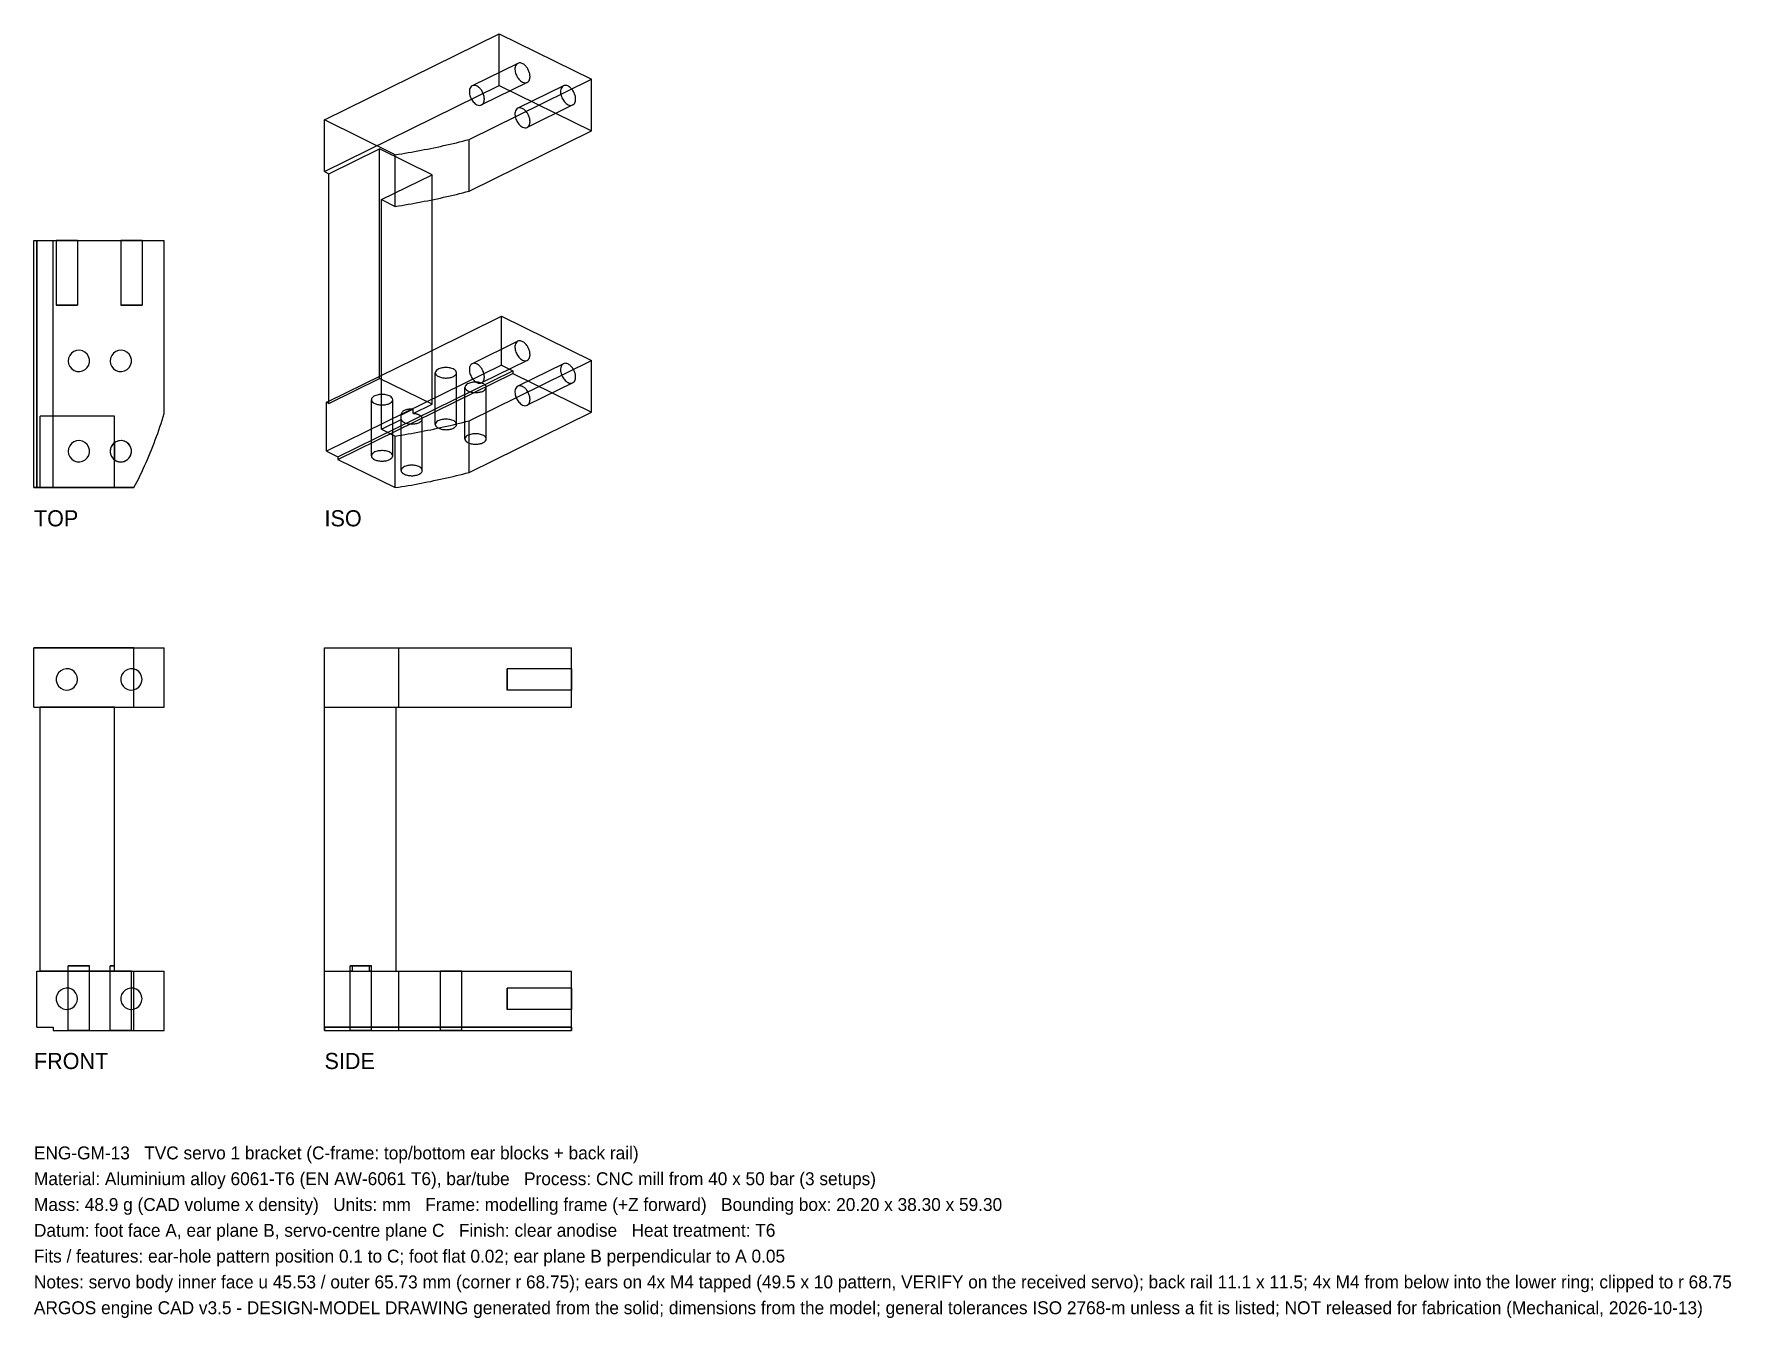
# Model space of a CAD drawing. Header units: millimetres. Extents: x 0 to 263, y -45 to 154.
import ezdxf

# ---------------------------------------------------------------- set-up
doc = ezdxf.new("R2010")
doc.units = ezdxf.units.MM
for name, color, linetype in [('FRONT_HIDDEN', 8, 'CONTINUOUS'), ('FRONT_VISIBLE', 7, 'Continuous'), ('ISO_HIDDEN', 8, 'CONTINUOUS'), ('ISO_VISIBLE', 7, 'Continuous'), ('SIDE_HIDDEN', 8, 'CONTINUOUS'), ('SIDE_VISIBLE', 7, 'Continuous'), ('TOP_HIDDEN', 8, 'CONTINUOUS'), ('TOP_VISIBLE', 7, 'Continuous')]:
    doc.layers.add(name, color=color, linetype=linetype)

msp = doc.modelspace()

# ---------------------------------------------------------------- texts
for s, p in [('ENG-GM-13   TVC servo 1 bracket (C-frame: top/bottom ear blocks + back rail)', (0, -20)), ('Material: Aluminium alloy 6061-T6 (EN AW-6061 T6), bar/tube   Process: CNC mill from 40 x 50 bar (3 setups)', (0, -24)), ('Mass: 48.9 g (CAD volume x density)   Units: mm   Frame: modelling frame (+Z forward)   Bounding box: 20.20 x 38.30 x 59.30', (0, -28)), ('Datum: foot face A, ear plane B, servo-centre plane C   Finish: clear anodise   Heat treatment: T6', (0, -32)), ('Fits / features: ear-hole pattern position 0.1 to C; foot flat 0.02; ear plane B perpendicular to A 0.05', (0, -36)), ('Notes: servo body inner face u 45.53 / outer 65.73 mm (corner r 68.75); ears on 4x M4 tapped (49.5 x 10 pattern, VERIFY on the received servo); back rail 11.1 x 11.5; 4x M4 from below into the lower ring; clipped to r 68.75', (0, -40)), ('ARGOS engine CAD v3.5 - DESIGN-MODEL DRAWING generated from the solid; dimensions from the model; general tolerances ISO 2768-m unless a fit is listed; NOT released for fabrication (Mechanical, 2026-10-13)', (0, -44))]:
    msp.add_text(s, height=2).set_placement(p)
at = {"layer": 'FRONT_VISIBLE'}
msp.add_text('FRONT', height=2.5, dxfattribs=at).set_placement((0, -6))
at = {"layer": 'ISO_VISIBLE'}
msp.add_text('ISO', height=2.5, dxfattribs=at).set_placement((45.03, 78.13))
at = {"layer": 'SIDE_VISIBLE'}
msp.add_text('SIDE', height=2.5, dxfattribs=at).set_placement((45.03, -6))
at = {"layer": 'TOP_VISIBLE'}
msp.add_text('TOP', height=2.5, dxfattribs=at).set_placement((0, 78.13))

# ---------------------------------------------------------------- linework, layer by layer
at = {"layer": 'FRONT_HIDDEN'}
for points in [[(0, 50.1), (0, 59.3)], [(0, 59.3), (20.2, 59.3)], [(20.2, 50.1), (20.2, 59.3)], [(6.75, 54.4), (6.69, 54.85), (6.51, 55.26), (6.23, 55.61), (5.86, 55.87), (5.44, 56.02), (4.99, 56.05), (4.55, 55.95), (4.15, 55.75), (3.82, 55.44), (3.59, 55.06), (3.47, 54.62), (3.47, 54.18), (3.59, 53.74), (3.82, 53.36), (4.15, 53.05), (4.55, 52.85), (4.99, 52.75), (5.44, 52.78), (5.86, 52.93), (6.23, 53.19), (6.51, 53.54), (6.69, 53.95), (6.75, 54.4)], [(6.75, 54.4), (6.69, 54.85), (6.51, 55.26), (6.23, 55.61), (5.86, 55.87), (5.44, 56.02), (4.99, 56.05), (4.55, 55.95), (4.15, 55.75), (3.82, 55.44), (3.59, 55.06), (3.47, 54.62), (3.47, 54.18), (3.59, 53.74), (3.82, 53.36), (4.15, 53.05), (4.55, 52.85), (4.99, 52.75), (5.44, 52.78), (5.86, 52.93), (6.23, 53.19), (6.51, 53.54), (6.69, 53.95), (6.75, 54.4)], [(16.75, 54.4), (16.69, 54.85), (16.51, 55.26), (16.23, 55.61), (15.86, 55.87), (15.44, 56.02), (14.99, 56.05), (14.55, 55.95), (14.15, 55.75), (13.82, 55.44), (13.59, 55.06), (13.47, 54.62), (13.47, 54.18), (13.59, 53.74), (13.82, 53.36), (14.15, 53.05), (14.55, 52.85), (14.99, 52.75), (15.44, 52.78), (15.86, 52.93), (16.23, 53.19), (16.51, 53.54), (16.69, 53.95), (16.75, 54.4)], [(16.75, 54.4), (16.69, 54.85), (16.51, 55.26), (16.23, 55.61), (15.86, 55.87), (15.44, 56.02), (14.99, 56.05), (14.55, 55.95), (14.15, 55.75), (13.82, 55.44), (13.59, 55.06), (13.47, 54.62), (13.47, 54.18), (13.59, 53.74), (13.82, 53.36), (14.15, 53.05), (14.55, 52.85), (14.99, 52.75), (15.44, 52.78), (15.86, 52.93), (16.23, 53.19), (16.51, 53.54), (16.69, 53.95), (16.75, 54.4)], [(0, 50.1), (20.2, 50.1)], [(12.47, 50.1), (0.97, 50.1)], [(0.97, 9.2), (0.97, 50.1)], [(12.47, 9.2), (12.47, 50.1)], [(0.47, 9.2), (20.2, 9.2)], [(0.47, 0.5), (0.47, 9.2)], [(12.47, 9.2), (0.97, 9.2)], [(8.62, 10), (8.48, 10), (8.33, 10), (8.19, 10), (8.05, 10), (7.9, 10), (7.76, 10), (7.61, 10), (7.47, 10), (7.33, 10), (7.18, 10), (7.04, 10), (6.9, 10), (6.75, 10), (6.61, 10), (6.47, 10), (6.32, 10), (6.18, 10), (6.04, 10), (5.89, 10), (5.75, 10), (5.61, 10), (5.46, 10), (5.32, 10)], [(5.32, 10), (5.38, 10), (5.43, 10), (5.49, 10), (5.55, 10), (5.61, 10), (5.67, 10), (5.72, 10), (5.78, 10), (5.84, 10), (5.9, 10), (5.95, 10), (6.01, 10), (6.07, 10), (6.13, 10), (6.18, 10), (6.24, 10), (6.3, 10), (6.36, 10), (6.41, 10), (6.47, 10), (6.53, 10), (6.59, 10), (6.65, 10)], [(5.32, 0), (5.32, 10)], [(8.62, 9.2), (8.48, 9.2), (8.33, 9.2), (8.19, 9.2), (8.05, 9.2), (7.9, 9.2), (7.76, 9.2), (7.61, 9.2), (7.47, 9.2), (7.33, 9.2), (7.18, 9.2), (7.04, 9.2), (6.9, 9.2), (6.75, 9.2), (6.61, 9.2), (6.47, 9.2), (6.32, 9.2), (6.18, 9.2), (6.04, 9.2), (5.89, 9.2), (5.75, 9.2), (5.61, 9.2), (5.46, 9.2), (5.32, 9.2)], [(5.32, 9.2), (5.38, 9.2), (5.43, 9.2), (5.49, 9.2), (5.55, 9.2), (5.61, 9.2), (5.67, 9.2), (5.72, 9.2), (5.78, 9.2), (5.84, 9.2), (5.9, 9.2), (5.95, 9.2), (6.01, 9.2), (6.07, 9.2), (6.13, 9.2), (6.18, 9.2), (6.24, 9.2), (6.3, 9.2), (6.36, 9.2), (6.41, 9.2), (6.47, 9.2), (6.53, 9.2), (6.59, 9.2), (6.65, 9.2)], [(5.32, 0), (5.32, 9.2)], [(6.65, 10), (6.73, 10), (6.82, 10), (6.9, 10), (6.99, 10), (7.07, 10), (7.16, 10), (7.25, 10), (7.33, 10), (7.42, 10), (7.5, 10), (7.59, 10), (7.68, 10), (7.76, 10), (7.85, 10), (7.93, 10), (8.02, 10), (8.1, 10), (8.19, 10), (8.28, 10), (8.36, 10), (8.45, 10), (8.53, 10), (8.62, 10)], [(6.65, 9.2), (6.73, 9.2), (6.82, 9.2), (6.9, 9.2), (6.99, 9.2), (7.07, 9.2), (7.16, 9.2), (7.25, 9.2), (7.33, 9.2), (7.42, 9.2), (7.5, 9.2), (7.59, 9.2), (7.68, 9.2), (7.76, 9.2), (7.85, 9.2), (7.93, 9.2), (8.02, 9.2), (8.1, 9.2), (8.19, 9.2), (8.28, 9.2), (8.36, 9.2), (8.45, 9.2), (8.53, 9.2), (8.62, 9.2)], [(8.62, 0), (8.62, 10)], [(8.62, 0), (8.62, 9.2)], [(12.47, 10), (12.44, 10), (12.41, 10), (12.38, 10), (12.36, 10), (12.33, 10), (12.3, 10), (12.27, 10), (12.24, 10), (12.21, 10), (12.19, 10), (12.16, 10), (12.13, 10), (12.1, 10), (12.07, 10), (12.05, 10), (12.02, 10), (11.99, 10), (11.96, 10), (11.93, 10), (11.9, 10), (11.88, 10), (11.85, 10), (11.82, 10)], [(11.82, 10), (11.85, 10), (11.88, 10), (11.9, 10), (11.93, 10), (11.96, 10), (11.99, 10), (12.02, 10), (12.05, 10), (12.07, 10), (12.1, 10), (12.13, 10), (12.16, 10), (12.19, 10), (12.21, 10), (12.24, 10), (12.27, 10), (12.3, 10), (12.33, 10), (12.36, 10), (12.38, 10), (12.41, 10), (12.44, 10), (12.47, 10)], [(11.82, 0), (11.82, 10)], [(15.12, 9.2), (14.98, 9.2), (14.83, 9.2), (14.69, 9.2), (14.55, 9.2), (14.4, 9.2), (14.26, 9.2), (14.11, 9.2), (13.97, 9.2), (13.83, 9.2), (13.68, 9.2), (13.54, 9.2), (13.4, 9.2), (13.25, 9.2), (13.11, 9.2), (12.97, 9.2), (12.82, 9.2), (12.68, 9.2), (12.54, 9.2), (12.39, 9.2), (12.25, 9.2), (12.11, 9.2), (11.96, 9.2), (11.82, 9.2)], [(11.82, 9.2), (11.85, 9.2), (11.88, 9.2), (11.9, 9.2), (11.93, 9.2), (11.96, 9.2), (11.99, 9.2), (12.02, 9.2), (12.05, 9.2), (12.07, 9.2), (12.1, 9.2), (12.13, 9.2), (12.16, 9.2), (12.19, 9.2), (12.21, 9.2), (12.24, 9.2), (12.27, 9.2), (12.3, 9.2), (12.33, 9.2), (12.36, 9.2), (12.38, 9.2), (12.41, 9.2), (12.44, 9.2), (12.47, 9.2)], [(11.82, 0), (11.82, 9.2)], [(12.47, 9.2), (12.47, 10)], [(12.47, 9.2), (12.47, 10)], [(12.47, 9.2), (12.5, 9.2), (12.53, 9.2), (12.56, 9.2), (12.59, 9.2), (12.62, 9.2), (12.65, 9.2), (12.67, 9.2), (12.7, 9.2), (12.73, 9.2), (12.76, 9.2), (12.79, 9.2), (12.82, 9.2), (12.85, 9.2), (12.88, 9.2), (12.91, 9.2), (12.94, 9.2), (12.97, 9.2), (13, 9.2), (13.03, 9.2), (13.06, 9.2), (13.09, 9.2), (13.12, 9.2), (13.15, 9.2)], [(15.12, 9.2), (15, 9.2), (14.89, 9.2), (14.77, 9.2), (14.66, 9.2), (14.54, 9.2), (14.43, 9.2), (14.31, 9.2), (14.2, 9.2), (14.08, 9.2), (13.97, 9.2), (13.85, 9.2), (13.74, 9.2), (13.62, 9.2), (13.51, 9.2), (13.39, 9.2), (13.28, 9.2), (13.16, 9.2), (13.05, 9.2), (12.93, 9.2), (12.81, 9.2), (12.7, 9.2), (12.58, 9.2), (12.47, 9.2)], [(13.15, 9.2), (13.23, 9.2), (13.32, 9.2), (13.4, 9.2), (13.49, 9.2), (13.57, 9.2), (13.66, 9.2), (13.75, 9.2), (13.83, 9.2), (13.92, 9.2), (14, 9.2), (14.09, 9.2), (14.18, 9.2), (14.26, 9.2), (14.35, 9.2), (14.43, 9.2), (14.52, 9.2), (14.6, 9.2), (14.69, 9.2), (14.78, 9.2), (14.86, 9.2), (14.95, 9.2), (15.03, 9.2), (15.12, 9.2)], [(13.15, 9.2), (13.23, 9.2), (13.32, 9.2), (13.4, 9.2), (13.49, 9.2), (13.57, 9.2), (13.66, 9.2), (13.75, 9.2), (13.83, 9.2), (13.92, 9.2), (14, 9.2), (14.09, 9.2), (14.18, 9.2), (14.26, 9.2), (14.35, 9.2), (14.43, 9.2), (14.52, 9.2), (14.6, 9.2), (14.69, 9.2), (14.78, 9.2), (14.86, 9.2), (14.95, 9.2), (15.03, 9.2), (15.12, 9.2)], [(15.12, 0), (15.12, 9.2)], [(15.12, 0), (15.12, 9.2)], [(20.2, 0), (20.2, 9.2)], [(6.75, 4.9), (6.69, 5.35), (6.51, 5.76), (6.23, 6.11), (5.86, 6.37), (5.44, 6.52), (4.99, 6.55), (4.55, 6.45), (4.15, 6.25), (3.82, 5.94), (3.59, 5.56), (3.47, 5.12), (3.47, 4.68), (3.59, 4.24), (3.82, 3.86), (4.15, 3.55), (4.55, 3.35), (4.99, 3.25), (5.44, 3.28), (5.86, 3.43), (6.23, 3.69), (6.51, 4.04), (6.69, 4.45), (6.75, 4.9)], [(6.75, 4.9), (6.69, 5.35), (6.51, 5.76), (6.23, 6.11), (5.86, 6.37), (5.44, 6.52), (4.99, 6.55), (4.55, 6.45), (4.15, 6.25), (3.82, 5.94), (3.59, 5.56), (3.47, 5.12), (3.47, 4.68), (3.59, 4.24), (3.82, 3.86), (4.15, 3.55), (4.55, 3.35), (4.99, 3.25), (5.44, 3.28), (5.86, 3.43), (6.23, 3.69), (6.51, 4.04), (6.69, 4.45), (6.75, 4.9)], [(16.75, 4.9), (16.69, 5.35), (16.51, 5.76), (16.23, 6.11), (15.86, 6.37), (15.44, 6.52), (14.99, 6.55), (14.55, 6.45), (14.15, 6.25), (13.82, 5.94), (13.59, 5.56), (13.47, 5.12), (13.47, 4.68), (13.59, 4.24), (13.82, 3.86), (14.15, 3.55), (14.55, 3.35), (14.99, 3.25), (15.44, 3.28), (15.86, 3.43), (16.23, 3.69), (16.51, 4.04), (16.69, 4.45), (16.75, 4.9)], [(16.75, 4.9), (16.69, 5.35), (16.51, 5.76), (16.23, 6.11), (15.86, 6.37), (15.44, 6.52), (14.99, 6.55), (14.55, 6.45), (14.15, 6.25), (13.82, 5.94), (13.59, 5.56), (13.47, 5.12), (13.47, 4.68), (13.59, 4.24), (13.82, 3.86), (14.15, 3.55), (14.55, 3.35), (14.99, 3.25), (15.44, 3.28), (15.86, 3.43), (16.23, 3.69), (16.51, 4.04), (16.69, 4.45), (16.75, 4.9)], [(0.47, 0.5), (2.97, 0.5)], [(2.97, 0.5), (2.97, 0)], [(2.97, 0), (20.2, 0)], [(8.62, 0), (8.48, 0), (8.33, 0), (8.19, 0), (8.05, 0), (7.9, 0), (7.76, 0), (7.61, 0), (7.47, 0), (7.33, 0), (7.18, 0), (7.04, 0), (6.9, 0), (6.75, 0), (6.61, 0), (6.47, 0), (6.32, 0), (6.18, 0), (6.04, 0), (5.89, 0), (5.75, 0), (5.61, 0), (5.46, 0), (5.32, 0)], [(5.32, 0), (5.38, 0), (5.43, 0), (5.49, 0), (5.55, 0), (5.61, 0), (5.67, 0), (5.72, 0), (5.78, 0), (5.84, 0), (5.9, 0), (5.95, 0), (6.01, 0), (6.07, 0), (6.13, 0), (6.18, 0), (6.24, 0), (6.3, 0), (6.36, 0), (6.41, 0), (6.47, 0), (6.53, 0), (6.59, 0), (6.65, 0)], [(8.62, 0), (8.48, 0), (8.33, 0), (8.19, 0), (8.05, 0), (7.9, 0), (7.76, 0), (7.61, 0), (7.47, 0), (7.33, 0), (7.18, 0), (7.04, 0), (6.9, 0), (6.75, 0), (6.61, 0), (6.47, 0), (6.32, 0), (6.18, 0), (6.04, 0), (5.89, 0), (5.75, 0), (5.61, 0), (5.46, 0), (5.32, 0)], [(5.32, 0), (5.38, 0), (5.43, 0), (5.49, 0), (5.55, 0), (5.61, 0), (5.67, 0), (5.72, 0), (5.78, 0), (5.84, 0), (5.9, 0), (5.95, 0), (6.01, 0), (6.07, 0), (6.13, 0), (6.18, 0), (6.24, 0), (6.3, 0), (6.36, 0), (6.41, 0), (6.47, 0), (6.53, 0), (6.59, 0), (6.65, 0)], [(6.65, 0), (6.73, 0), (6.82, 0), (6.9, 0), (6.99, 0), (7.07, 0), (7.16, 0), (7.25, 0), (7.33, 0), (7.42, 0), (7.5, 0), (7.59, 0), (7.68, 0), (7.76, 0), (7.85, 0), (7.93, 0), (8.02, 0), (8.1, 0), (8.19, 0), (8.28, 0), (8.36, 0), (8.45, 0), (8.53, 0), (8.62, 0)], [(6.65, 0), (6.73, 0), (6.82, 0), (6.9, 0), (6.99, 0), (7.07, 0), (7.16, 0), (7.25, 0), (7.33, 0), (7.42, 0), (7.5, 0), (7.59, 0), (7.68, 0), (7.76, 0), (7.85, 0), (7.93, 0), (8.02, 0), (8.1, 0), (8.19, 0), (8.28, 0), (8.36, 0), (8.45, 0), (8.53, 0), (8.62, 0)], [(15.12, 0), (14.98, 0), (14.83, 0), (14.69, 0), (14.55, 0), (14.4, 0), (14.26, 0), (14.11, 0), (13.97, 0), (13.83, 0), (13.68, 0), (13.54, 0), (13.4, 0), (13.25, 0), (13.11, 0), (12.97, 0), (12.82, 0), (12.68, 0), (12.54, 0), (12.39, 0), (12.25, 0), (12.11, 0), (11.96, 0), (11.82, 0)], [(11.82, 0), (11.88, 0), (11.93, 0), (11.99, 0), (12.05, 0), (12.11, 0), (12.17, 0), (12.22, 0), (12.28, 0), (12.34, 0), (12.4, 0), (12.45, 0), (12.51, 0), (12.57, 0), (12.63, 0), (12.68, 0), (12.74, 0), (12.8, 0), (12.86, 0), (12.91, 0), (12.97, 0), (13.03, 0), (13.09, 0), (13.15, 0)], [(15.12, 0), (14.98, 0), (14.83, 0), (14.69, 0), (14.55, 0), (14.4, 0), (14.26, 0), (14.11, 0), (13.97, 0), (13.83, 0), (13.68, 0), (13.54, 0), (13.4, 0), (13.25, 0), (13.11, 0), (12.97, 0), (12.82, 0), (12.68, 0), (12.54, 0), (12.39, 0), (12.25, 0), (12.11, 0), (11.96, 0), (11.82, 0)], [(11.82, 0), (11.88, 0), (11.93, 0), (11.99, 0), (12.05, 0), (12.11, 0), (12.17, 0), (12.22, 0), (12.28, 0), (12.34, 0), (12.4, 0), (12.45, 0), (12.51, 0), (12.57, 0), (12.63, 0), (12.68, 0), (12.74, 0), (12.8, 0), (12.86, 0), (12.91, 0), (12.97, 0), (13.03, 0), (13.09, 0), (13.15, 0)], [(13.15, 0), (13.23, 0), (13.32, 0), (13.4, 0), (13.49, 0), (13.57, 0), (13.66, 0), (13.75, 0), (13.83, 0), (13.92, 0), (14, 0), (14.09, 0), (14.18, 0), (14.26, 0), (14.35, 0), (14.43, 0), (14.52, 0), (14.6, 0), (14.69, 0), (14.78, 0), (14.86, 0), (14.95, 0), (15.03, 0), (15.12, 0)], [(13.15, 0), (13.23, 0), (13.32, 0), (13.4, 0), (13.49, 0), (13.57, 0), (13.66, 0), (13.75, 0), (13.83, 0), (13.92, 0), (14, 0), (14.09, 0), (14.18, 0), (14.26, 0), (14.35, 0), (14.43, 0), (14.52, 0), (14.6, 0), (14.69, 0), (14.78, 0), (14.86, 0), (14.95, 0), (15.03, 0), (15.12, 0)]]:
    msp.add_lwpolyline(points, dxfattribs=at)
at = {"layer": 'FRONT_VISIBLE'}
for points in [[(0, 50.1), (0, 59.3)], [(15.5, 59.3), (0, 59.3)], [(15.5, 50.1), (15.5, 59.3)], [(15.5, 59.3), (15.7, 59.3), (15.91, 59.3), (16.11, 59.3), (16.32, 59.3), (16.52, 59.3), (16.73, 59.3), (16.93, 59.3), (17.14, 59.3), (17.34, 59.3), (17.54, 59.3), (17.75, 59.3), (17.95, 59.3), (18.16, 59.3), (18.36, 59.3), (18.57, 59.3), (18.77, 59.3), (18.97, 59.3), (19.18, 59.3), (19.38, 59.3), (19.59, 59.3), (19.79, 59.3), (20, 59.3), (20.2, 59.3)], [(20.2, 50.1), (20.2, 59.3)], [(0, 50.1), (0.97, 50.1)], [(0.97, 9.2), (0.97, 50.1)], [(12.47, 9.2), (12.47, 50.1)], [(12.47, 50.1), (15.5, 50.1)], [(15.5, 50.1), (15.7, 50.1), (15.91, 50.1), (16.11, 50.1), (16.32, 50.1), (16.52, 50.1), (16.73, 50.1), (16.93, 50.1), (17.14, 50.1), (17.34, 50.1), (17.54, 50.1), (17.75, 50.1), (17.95, 50.1), (18.16, 50.1), (18.36, 50.1), (18.57, 50.1), (18.77, 50.1), (18.97, 50.1), (19.18, 50.1), (19.38, 50.1), (19.59, 50.1), (19.79, 50.1), (20, 50.1), (20.2, 50.1)], [(0.47, 9.2), (0.97, 9.2)], [(0.47, 0.5), (0.47, 9.2)], [(12.47, 9.2), (15.5, 9.2)], [(12.47, 9.2), (12.5, 9.2), (12.53, 9.2), (12.56, 9.2), (12.59, 9.2), (12.62, 9.2), (12.65, 9.2), (12.67, 9.2), (12.7, 9.2), (12.73, 9.2), (12.76, 9.2), (12.79, 9.2), (12.82, 9.2), (12.85, 9.2), (12.88, 9.2), (12.91, 9.2), (12.94, 9.2), (12.97, 9.2), (13, 9.2), (13.03, 9.2), (13.06, 9.2), (13.09, 9.2), (13.12, 9.2), (13.15, 9.2)], [(15.5, 0), (15.5, 9.2)], [(15.5, 9.2), (15.7, 9.2), (15.91, 9.2), (16.11, 9.2), (16.32, 9.2), (16.52, 9.2), (16.73, 9.2), (16.93, 9.2), (17.14, 9.2), (17.34, 9.2), (17.54, 9.2), (17.75, 9.2), (17.95, 9.2), (18.16, 9.2), (18.36, 9.2), (18.57, 9.2), (18.77, 9.2), (18.97, 9.2), (19.18, 9.2), (19.38, 9.2), (19.59, 9.2), (19.79, 9.2), (20, 9.2), (20.2, 9.2)], [(20.2, 0), (20.2, 9.2)], [(0.47, 0.5), (2.97, 0.5)], [(2.97, 0.5), (2.97, 0)], [(2.97, 0), (15.5, 0)], [(15.5, 0), (15.7, 0), (15.91, 0), (16.11, 0), (16.32, 0), (16.52, 0), (16.73, 0), (16.93, 0), (17.14, 0), (17.34, 0), (17.54, 0), (17.75, 0), (17.95, 0), (18.16, 0), (18.36, 0), (18.57, 0), (18.77, 0), (18.97, 0), (19.18, 0), (19.38, 0), (19.59, 0), (19.79, 0), (20, 0), (20.2, 0)]]:
    msp.add_lwpolyline(points, dxfattribs=at)
at = {"layer": 'ISO_HIDDEN'}
for points in [[(72.11, 146.46), (72.11, 154.47)], [(76.88, 147.86), (76.87, 147.99), (76.86, 148.13), (76.84, 148.27), (76.8, 148.4), (76.76, 148.54), (76.72, 148.67), (76.66, 148.79), (76.6, 148.92), (76.54, 149.04), (76.47, 149.16), (76.39, 149.27), (76.3, 149.38), (76.21, 149.48), (76.11, 149.58), (76.01, 149.67), (75.9, 149.76), (75.78, 149.83), (75.66, 149.89), (75.53, 149.94), (75.39, 149.97), (75.25, 149.98), (75.11, 149.96), (74.98, 149.91)], [(74.98, 149.91), (67.91, 146.43)], [(74.98, 149.91), (74.83, 149.81), (74.71, 149.66), (74.63, 149.5), (74.58, 149.32), (74.55, 149.14), (74.55, 148.96), (74.56, 148.77), (74.59, 148.59), (74.64, 148.41), (74.69, 148.24), (74.76, 148.06), (74.84, 147.9), (74.94, 147.74), (75.04, 147.59), (75.16, 147.44), (75.28, 147.31), (75.42, 147.18), (75.57, 147.08), (75.73, 146.99), (75.9, 146.92), (76.08, 146.89), (76.27, 146.89), (76.44, 146.95)], [(76.44, 146.95), (76.48, 146.97), (76.52, 147), (76.56, 147.02), (76.59, 147.05), (76.63, 147.09), (76.66, 147.12), (76.69, 147.16), (76.71, 147.19), (76.74, 147.23), (76.76, 147.27), (76.78, 147.32), (76.79, 147.36), (76.81, 147.4), (76.82, 147.45), (76.84, 147.49), (76.85, 147.53), (76.86, 147.58), (76.86, 147.63), (76.87, 147.67), (76.87, 147.72), (76.88, 147.76), (76.88, 147.81), (76.88, 147.86)], [(45.03, 133.13), (72.11, 146.46)], [(67.91, 146.43), (67.76, 146.32), (67.64, 146.18), (67.56, 146.02), (67.51, 145.84), (67.48, 145.66), (67.48, 145.47), (67.49, 145.29), (67.52, 145.11), (67.56, 144.93), (67.62, 144.75), (67.69, 144.58), (67.77, 144.42), (67.87, 144.26), (67.97, 144.11), (68.09, 143.96), (68.21, 143.83), (68.35, 143.7), (68.5, 143.59), (68.66, 143.5), (68.83, 143.44), (69.01, 143.4), (69.2, 143.41), (69.37, 143.47)], [(69.81, 144.37), (69.8, 144.51), (69.79, 144.65), (69.77, 144.79), (69.73, 144.92), (69.69, 145.05), (69.65, 145.18), (69.59, 145.31), (69.53, 145.44), (69.47, 145.56), (69.39, 145.68), (69.32, 145.79), (69.23, 145.9), (69.14, 146), (69.04, 146.1), (68.94, 146.19), (68.83, 146.28), (68.71, 146.35), (68.58, 146.41), (68.45, 146.46), (68.32, 146.49), (68.18, 146.49), (68.04, 146.48), (67.91, 146.43)], [(76.44, 146.95), (69.37, 143.47)], [(72.11, 146.46), (86.39, 139.43)], [(82.06, 146.43), (74.98, 142.95)], [(82.06, 146.43), (81.9, 146.32), (81.79, 146.18), (81.7, 146.02), (81.65, 145.84), (81.62, 145.66), (81.62, 145.47), (81.63, 145.29), (81.66, 145.11), (81.71, 144.93), (81.76, 144.75), (81.83, 144.58), (81.92, 144.42), (82.01, 144.26), (82.11, 144.11), (82.23, 143.96), (82.35, 143.83), (82.49, 143.7), (82.64, 143.59), (82.8, 143.5), (82.97, 143.44), (83.15, 143.4), (83.34, 143.41), (83.51, 143.47)], [(83.95, 144.37), (83.95, 144.51), (83.93, 144.65), (83.91, 144.79), (83.88, 144.92), (83.84, 145.05), (83.79, 145.18), (83.74, 145.31), (83.68, 145.44), (83.61, 145.56), (83.54, 145.68), (83.46, 145.79), (83.37, 145.9), (83.28, 146), (83.18, 146.1), (83.08, 146.19), (82.97, 146.28), (82.85, 146.35), (82.73, 146.41), (82.6, 146.46), (82.46, 146.49), (82.32, 146.49), (82.19, 146.48), (82.06, 146.43)], [(69.37, 143.47), (69.41, 143.49), (69.45, 143.51), (69.49, 143.54), (69.52, 143.57), (69.56, 143.6), (69.59, 143.64), (69.61, 143.67), (69.64, 143.71), (69.66, 143.75), (69.69, 143.79), (69.71, 143.83), (69.72, 143.88), (69.74, 143.92), (69.75, 143.96), (69.77, 144.01), (69.78, 144.05), (69.79, 144.1), (69.79, 144.14), (69.8, 144.19), (69.8, 144.24), (69.81, 144.28), (69.81, 144.33), (69.81, 144.37)], [(74.98, 142.95), (74.83, 142.84), (74.71, 142.7), (74.63, 142.54), (74.58, 142.36), (74.55, 142.18), (74.55, 141.99), (74.56, 141.81), (74.59, 141.63), (74.64, 141.45), (74.69, 141.27), (74.76, 141.1), (74.84, 140.94), (74.94, 140.78), (75.04, 140.62), (75.16, 140.48), (75.28, 140.34), (75.42, 140.22), (75.57, 140.11), (75.73, 140.02), (75.9, 139.96), (76.08, 139.92), (76.27, 139.93), (76.44, 139.99)], [(76.88, 140.89), (76.87, 141.03), (76.86, 141.17), (76.84, 141.3), (76.8, 141.44), (76.76, 141.57), (76.72, 141.7), (76.66, 141.83), (76.6, 141.96), (76.54, 142.08), (76.47, 142.19), (76.39, 142.31), (76.3, 142.42), (76.21, 142.52), (76.11, 142.62), (76.01, 142.71), (75.9, 142.79), (75.78, 142.87), (75.66, 142.93), (75.53, 142.98), (75.39, 143.01), (75.25, 143.01), (75.11, 142.99), (74.98, 142.95)], [(83.51, 143.47), (76.44, 139.99)], [(83.51, 143.47), (83.55, 143.49), (83.59, 143.51), (83.63, 143.54), (83.66, 143.57), (83.7, 143.6), (83.73, 143.64), (83.76, 143.67), (83.78, 143.71), (83.81, 143.75), (83.83, 143.79), (83.85, 143.83), (83.87, 143.88), (83.88, 143.92), (83.9, 143.96), (83.91, 144.01), (83.92, 144.05), (83.93, 144.1), (83.94, 144.14), (83.94, 144.19), (83.95, 144.24), (83.95, 144.28), (83.95, 144.33), (83.95, 144.37)], [(76.44, 139.99), (76.48, 140.01), (76.52, 140.03), (76.56, 140.06), (76.59, 140.09), (76.63, 140.12), (76.66, 140.16), (76.69, 140.19), (76.71, 140.23), (76.74, 140.27), (76.76, 140.31), (76.78, 140.35), (76.79, 140.4), (76.81, 140.44), (76.82, 140.48), (76.84, 140.53), (76.85, 140.57), (76.86, 140.62), (76.86, 140.66), (76.87, 140.71), (76.87, 140.75), (76.88, 140.8), (76.88, 140.85), (76.88, 140.89)], [(45.71, 132.79), (53.56, 136.66)], [(61.69, 132.65), (53.56, 136.66)], [(53.56, 101.06), (53.56, 136.66)], [(53.84, 128.79), (61.69, 132.65)], [(61.69, 128.76), (61.69, 132.65)], [(72.44, 103.13), (72.44, 110.7)], [(45.71, 97.54), (61.69, 105.41)], [(74.98, 106.83), (67.91, 103.34)], [(74.98, 106.83), (74.83, 106.72), (74.71, 106.58), (74.63, 106.42), (74.58, 106.24), (74.55, 106.06), (74.55, 105.87), (74.56, 105.69), (74.59, 105.51), (74.64, 105.33), (74.69, 105.15), (74.76, 104.98), (74.84, 104.81), (74.94, 104.66), (75.04, 104.5), (75.16, 104.36), (75.28, 104.22), (75.42, 104.1), (75.57, 103.99), (75.73, 103.9), (75.9, 103.84), (76.08, 103.8), (76.27, 103.81), (76.44, 103.86)], [(76.88, 104.77), (76.87, 104.91), (76.86, 105.05), (76.84, 105.18), (76.8, 105.32), (76.76, 105.45), (76.72, 105.58), (76.66, 105.71), (76.6, 105.83), (76.54, 105.96), (76.47, 106.07), (76.39, 106.19), (76.3, 106.3), (76.21, 106.4), (76.11, 106.5), (76.01, 106.59), (75.9, 106.67), (75.78, 106.75), (75.66, 106.81), (75.53, 106.86), (75.39, 106.88), (75.25, 106.89), (75.11, 106.87), (74.98, 106.83)], [(72.44, 103.13), (45.36, 89.79)], [(67.91, 103.34), (67.76, 103.24), (67.64, 103.1), (67.56, 102.93), (67.51, 102.76), (67.48, 102.57), (67.48, 102.39), (67.49, 102.21), (67.52, 102.02), (67.56, 101.84), (67.62, 101.67), (67.69, 101.5), (67.77, 101.33), (67.87, 101.17), (67.97, 101.02), (68.09, 100.88), (68.21, 100.74), (68.35, 100.62), (68.5, 100.51), (68.66, 100.42), (68.83, 100.35), (69.01, 100.32), (69.2, 100.33), (69.37, 100.38)], [(69.81, 101.29), (69.8, 101.43), (69.79, 101.57), (69.77, 101.7), (69.73, 101.84), (69.69, 101.97), (69.65, 102.1), (69.59, 102.23), (69.53, 102.35), (69.47, 102.47), (69.39, 102.59), (69.32, 102.71), (69.23, 102.82), (69.14, 102.92), (69.04, 103.02), (68.94, 103.11), (68.83, 103.19), (68.71, 103.27), (68.58, 103.33), (68.45, 103.37), (68.32, 103.4), (68.18, 103.41), (68.04, 103.39), (67.91, 103.34)], [(76.44, 103.86), (69.37, 100.38)], [(72.44, 103.13), (74.21, 102.26)], [(82.06, 103.34), (74.98, 99.86)], [(76.44, 103.86), (76.48, 103.89), (76.52, 103.91), (76.56, 103.94), (76.59, 103.97), (76.63, 104), (76.66, 104.04), (76.69, 104.07), (76.71, 104.11), (76.74, 104.15), (76.76, 104.19), (76.78, 104.23), (76.79, 104.27), (76.81, 104.32), (76.82, 104.36), (76.84, 104.41), (76.85, 104.45), (76.86, 104.5), (76.86, 104.54), (76.87, 104.59), (76.87, 104.63), (76.88, 104.68), (76.88, 104.72), (76.88, 104.77)], [(82.06, 103.34), (81.9, 103.24), (81.79, 103.1), (81.7, 102.93), (81.65, 102.76), (81.62, 102.57), (81.62, 102.39), (81.63, 102.21), (81.66, 102.02), (81.71, 101.84), (81.76, 101.67), (81.83, 101.5), (81.92, 101.33), (82.01, 101.17), (82.11, 101.02), (82.23, 100.88), (82.35, 100.74), (82.49, 100.62), (82.64, 100.51), (82.8, 100.42), (82.97, 100.35), (83.15, 100.32), (83.34, 100.33), (83.51, 100.38)], [(83.95, 101.29), (83.95, 101.43), (83.93, 101.57), (83.91, 101.7), (83.88, 101.84), (83.84, 101.97), (83.79, 102.1), (83.74, 102.23), (83.68, 102.35), (83.61, 102.47), (83.54, 102.59), (83.46, 102.71), (83.37, 102.82), (83.28, 102.92), (83.18, 103.02), (83.08, 103.11), (82.97, 103.19), (82.85, 103.27), (82.73, 103.33), (82.6, 103.37), (82.46, 103.4), (82.32, 103.41), (82.19, 103.39), (82.06, 103.34)], [(45.71, 97.19), (53.56, 101.06)], [(47.12, 88.92), (74.21, 102.26)], [(47.12, 88.49), (74.21, 101.82)], [(61.69, 97.05), (53.56, 101.06)], [(62.2, 93.94), (62.2, 101.94)], [(65.5, 93.94), (65.5, 101.94)], [(69.37, 100.38), (69.41, 100.41), (69.45, 100.43), (69.49, 100.46), (69.52, 100.49), (69.56, 100.52), (69.59, 100.55), (69.61, 100.59), (69.64, 100.63), (69.66, 100.67), (69.69, 100.71), (69.71, 100.75), (69.72, 100.79), (69.74, 100.84), (69.75, 100.88), (69.77, 100.92), (69.78, 100.97), (69.79, 101.01), (69.79, 101.06), (69.8, 101.11), (69.8, 101.15), (69.81, 101.2), (69.81, 101.24), (69.81, 101.29)], [(74.21, 102.26), (74.21, 101.82)], [(74.21, 101.82), (86.39, 95.82)], [(83.51, 100.38), (76.44, 96.9)], [(83.51, 100.38), (83.55, 100.41), (83.59, 100.43), (83.63, 100.46), (83.66, 100.49), (83.7, 100.52), (83.73, 100.55), (83.76, 100.59), (83.78, 100.63), (83.81, 100.67), (83.83, 100.71), (83.85, 100.75), (83.87, 100.79), (83.88, 100.84), (83.9, 100.88), (83.91, 100.92), (83.92, 100.97), (83.93, 101.01), (83.94, 101.06), (83.94, 101.11), (83.95, 101.15), (83.95, 101.2), (83.95, 101.24), (83.95, 101.29)], [(55.6, 97.77), (55.56, 97.93), (55.47, 98.08), (55.34, 98.2), (55.2, 98.29), (55.05, 98.37), (54.88, 98.43), (54.72, 98.48), (54.55, 98.52), (54.38, 98.55), (54.21, 98.57), (54.03, 98.58), (53.86, 98.58), (53.69, 98.57), (53.52, 98.55), (53.35, 98.52), (53.18, 98.48), (53.01, 98.43), (52.85, 98.37), (52.7, 98.29), (52.55, 98.2), (52.43, 98.08), (52.33, 97.93), (52.3, 97.77)], [(52.3, 97.77), (52.3, 97.74), (52.3, 97.72), (52.3, 97.7), (52.31, 97.67), (52.32, 97.65), (52.32, 97.63), (52.33, 97.6), (52.34, 97.58), (52.35, 97.56), (52.36, 97.54), (52.38, 97.52), (52.39, 97.5), (52.4, 97.48), (52.42, 97.46), (52.43, 97.44), (52.45, 97.43), (52.47, 97.41), (52.48, 97.39), (52.5, 97.38), (52.52, 97.36), (52.54, 97.34), (52.56, 97.33), (52.58, 97.32)], [(52.3, 89.06), (52.3, 97.77)], [(52.58, 97.32), (52.7, 97.23), (52.83, 97.17), (52.97, 97.11), (53.11, 97.07), (53.26, 97.03), (53.4, 97), (53.55, 96.98), (53.7, 96.96), (53.85, 96.96), (54, 96.95), (54.15, 96.96), (54.3, 96.97), (54.44, 96.99), (54.59, 97.02), (54.74, 97.05), (54.88, 97.1), (55.02, 97.15), (55.15, 97.21), (55.28, 97.29), (55.4, 97.38), (55.5, 97.49), (55.57, 97.62), (55.6, 97.77)], [(55.6, 89.06), (55.6, 97.77)], [(66.79, 91.67), (66.79, 99.68)], [(70.09, 91.67), (70.09, 99.68)], [(74.98, 99.86), (74.83, 99.76), (74.71, 99.62), (74.63, 99.45), (74.58, 99.28), (74.55, 99.09), (74.55, 98.91), (74.56, 98.72), (74.59, 98.54), (74.64, 98.36), (74.69, 98.19), (74.76, 98.02), (74.84, 97.85), (74.94, 97.69), (75.04, 97.54), (75.16, 97.39), (75.28, 97.26), (75.42, 97.14), (75.57, 97.03), (75.73, 96.94), (75.9, 96.87), (76.08, 96.84), (76.27, 96.85), (76.44, 96.9)], [(76.88, 97.81), (76.87, 97.95), (76.86, 98.08), (76.84, 98.22), (76.8, 98.36), (76.76, 98.49), (76.72, 98.62), (76.66, 98.75), (76.6, 98.87), (76.54, 98.99), (76.47, 99.11), (76.39, 99.22), (76.3, 99.33), (76.21, 99.44), (76.11, 99.54), (76.01, 99.63), (75.9, 99.71), (75.78, 99.78), (75.66, 99.85), (75.53, 99.89), (75.39, 99.92), (75.25, 99.93), (75.11, 99.91), (74.98, 99.86)], [(76.44, 96.9), (76.48, 96.92), (76.52, 96.95), (76.56, 96.98), (76.59, 97.01), (76.63, 97.04), (76.66, 97.07), (76.69, 97.11), (76.71, 97.15), (76.74, 97.19), (76.76, 97.23), (76.78, 97.27), (76.79, 97.31), (76.81, 97.35), (76.82, 97.4), (76.84, 97.44), (76.85, 97.49), (76.86, 97.53), (76.86, 97.58), (76.87, 97.62), (76.87, 97.67), (76.88, 97.72), (76.88, 97.76), (76.88, 97.81)], [(58.77, 96.31), (58.67, 96.31), (58.57, 96.32), (58.48, 96.31), (58.38, 96.31), (58.28, 96.31), (58.19, 96.3), (58.09, 96.28), (58, 96.27), (57.9, 96.25), (57.81, 96.23), (57.72, 96.21), (57.63, 96.18), (57.54, 96.15), (57.45, 96.11), (57.36, 96.07), (57.27, 96.02), (57.19, 95.97), (57.12, 95.91), (57.05, 95.85), (56.99, 95.77), (56.94, 95.69), (56.91, 95.6), (56.89, 95.5)], [(56.89, 95.5), (56.89, 95.5), (56.89, 95.49), (56.89, 95.49), (56.89, 95.48), (56.9, 95.48), (56.9, 95.47), (56.9, 95.47), (56.9, 95.46), (56.9, 95.46), (56.9, 95.46), (56.9, 95.45), (56.9, 95.45), (56.9, 95.44), (56.9, 95.44), (56.9, 95.43), (56.9, 95.43), (56.9, 95.42), (56.9, 95.42), (56.9, 95.41), (56.91, 95.41), (56.91, 95.4), (56.91, 95.4), (56.91, 95.39)], [(56.89, 86.8), (56.89, 95.5)], [(60.19, 86.8), (60.19, 94.81)], [(65.5, 93.94), (65.46, 94.1), (65.37, 94.25), (65.24, 94.37), (65.1, 94.47), (64.95, 94.54), (64.78, 94.61), (64.62, 94.65), (64.45, 94.69), (64.28, 94.72), (64.11, 94.74), (63.93, 94.75), (63.76, 94.75), (63.59, 94.74), (63.42, 94.72), (63.25, 94.69), (63.08, 94.65), (62.91, 94.61), (62.75, 94.54), (62.59, 94.47), (62.45, 94.37), (62.33, 94.25), (62.23, 94.1), (62.2, 93.94)], [(62.2, 93.94), (62.2, 93.91), (62.2, 93.89), (62.2, 93.87), (62.21, 93.84), (62.21, 93.82), (62.22, 93.8), (62.23, 93.77), (62.24, 93.75), (62.25, 93.73), (62.26, 93.71), (62.28, 93.69), (62.29, 93.67), (62.3, 93.65), (62.32, 93.63), (62.33, 93.61), (62.35, 93.6), (62.37, 93.58), (62.38, 93.56), (62.4, 93.55), (62.42, 93.53), (62.44, 93.52), (62.46, 93.5), (62.47, 93.49)], [(62.47, 93.49), (62.6, 93.41), (62.73, 93.34), (62.87, 93.28), (63.01, 93.24), (63.16, 93.2), (63.3, 93.17), (63.45, 93.15), (63.6, 93.13), (63.75, 93.13), (63.9, 93.12), (64.05, 93.13), (64.2, 93.14), (64.34, 93.16), (64.49, 93.19), (64.64, 93.22), (64.78, 93.27), (64.92, 93.32), (65.05, 93.38), (65.18, 93.46), (65.3, 93.55), (65.4, 93.66), (65.47, 93.79), (65.5, 93.94)], [(70.09, 91.67), (70.06, 91.84), (69.97, 91.99), (69.84, 92.11), (69.7, 92.2), (69.54, 92.28), (69.38, 92.34), (69.21, 92.39), (69.05, 92.43), (68.88, 92.46), (68.7, 92.48), (68.53, 92.48), (68.36, 92.48), (68.18, 92.48), (68.01, 92.46), (67.84, 92.43), (67.67, 92.39), (67.51, 92.34), (67.35, 92.28), (67.19, 92.2), (67.05, 92.11), (66.92, 91.99), (66.83, 91.84), (66.79, 91.67)], [(55.6, 89.06), (55.56, 89.23), (55.47, 89.38), (55.34, 89.49), (55.2, 89.59), (55.05, 89.67), (54.88, 89.73), (54.72, 89.78), (54.55, 89.82), (54.38, 89.85), (54.21, 89.86), (54.03, 89.87), (53.86, 89.87), (53.69, 89.86), (53.52, 89.85), (53.35, 89.82), (53.18, 89.78), (53.01, 89.73), (52.85, 89.67), (52.7, 89.59), (52.55, 89.49), (52.43, 89.38), (52.33, 89.23), (52.3, 89.06)], [(66.79, 91.67), (66.79, 91.65), (66.8, 91.63), (66.8, 91.6), (66.81, 91.58), (66.81, 91.56), (66.82, 91.53), (66.83, 91.51), (66.84, 91.49), (66.85, 91.47), (66.86, 91.45), (66.87, 91.43), (66.89, 91.41), (66.9, 91.39), (66.91, 91.37), (66.93, 91.35), (66.95, 91.33), (66.96, 91.32), (66.98, 91.3), (67, 91.28), (67.01, 91.27), (67.03, 91.25), (67.05, 91.24), (67.07, 91.22)], [(67.07, 91.22), (67.2, 91.14), (67.33, 91.07), (67.47, 91.02), (67.61, 90.97), (67.75, 90.94), (67.9, 90.91), (68.05, 90.88), (68.2, 90.87), (68.35, 90.86), (68.49, 90.86), (68.64, 90.87), (68.79, 90.88), (68.94, 90.9), (69.09, 90.93), (69.23, 90.96), (69.37, 91), (69.51, 91.06), (69.65, 91.12), (69.78, 91.2), (69.9, 91.29), (70, 91.4), (70.07, 91.53), (70.09, 91.67)], [(52.3, 89.06), (52.3, 89.04), (52.3, 89.01), (52.3, 88.99), (52.31, 88.97), (52.32, 88.94), (52.32, 88.92), (52.33, 88.9), (52.34, 88.88), (52.35, 88.86), (52.36, 88.84), (52.38, 88.82), (52.39, 88.8), (52.4, 88.78), (52.42, 88.76), (52.43, 88.74), (52.45, 88.72), (52.47, 88.7), (52.48, 88.69), (52.5, 88.67), (52.52, 88.66), (52.54, 88.64), (52.56, 88.63), (52.58, 88.61)], [(52.58, 88.61), (52.7, 88.53), (52.83, 88.46), (52.97, 88.41), (53.11, 88.36), (53.26, 88.32), (53.4, 88.3), (53.55, 88.27), (53.7, 88.26), (53.85, 88.25), (54, 88.25), (54.15, 88.26), (54.3, 88.27), (54.44, 88.29), (54.59, 88.31), (54.74, 88.35), (54.88, 88.39), (55.02, 88.44), (55.15, 88.51), (55.28, 88.58), (55.4, 88.68), (55.5, 88.79), (55.57, 88.92), (55.6, 89.06)], [(60.19, 86.8), (60.16, 86.97), (60.07, 87.11), (59.94, 87.23), (59.8, 87.33), (59.64, 87.41), (59.48, 87.47), (59.32, 87.52), (59.15, 87.56), (58.98, 87.58), (58.8, 87.6), (58.63, 87.61), (58.46, 87.61), (58.28, 87.6), (58.11, 87.58), (57.94, 87.56), (57.77, 87.52), (57.61, 87.47), (57.45, 87.41), (57.29, 87.33), (57.15, 87.23), (57.02, 87.11), (56.93, 86.97), (56.89, 86.8)], [(56.89, 86.8), (56.9, 86.78), (56.9, 86.75), (56.9, 86.73), (56.91, 86.7), (56.91, 86.68), (56.92, 86.66), (56.93, 86.64), (56.94, 86.61), (56.95, 86.59), (56.96, 86.57), (56.97, 86.55), (56.99, 86.53), (57, 86.51), (57.01, 86.49), (57.03, 86.48), (57.05, 86.46), (57.06, 86.44), (57.08, 86.43), (57.1, 86.41), (57.12, 86.39), (57.13, 86.38), (57.15, 86.36), (57.17, 86.35)], [(57.17, 86.35), (57.3, 86.27), (57.43, 86.2), (57.57, 86.14), (57.71, 86.1), (57.85, 86.06), (58, 86.03), (58.15, 86.01), (58.3, 86), (58.45, 85.99), (58.59, 85.99), (58.74, 85.99), (58.89, 86.01), (59.04, 86.02), (59.19, 86.05), (59.33, 86.09), (59.48, 86.13), (59.62, 86.18), (59.75, 86.24), (59.88, 86.32), (60, 86.41), (60.1, 86.52), (60.17, 86.65), (60.19, 86.8)]]:
    msp.add_lwpolyline(points, dxfattribs=at)
at = {"layer": 'ISO_VISIBLE'}
for points in [[(45.03, 141.14), (72.11, 154.47)], [(72.11, 154.47), (86.39, 147.44)], [(67.44, 138.11), (86.39, 147.44)], [(86.39, 139.43), (86.39, 147.44)], [(45.03, 133.13), (45.03, 141.14)], [(55.99, 135.74), (45.03, 141.14)], [(67.44, 130.1), (86.39, 139.43)], [(55.99, 135.74), (56.49, 135.82), (56.99, 135.9), (57.49, 135.98), (57.99, 136.07), (58.49, 136.16), (59, 136.25), (59.5, 136.34), (60, 136.43), (60.5, 136.53), (60.99, 136.63), (61.49, 136.73), (61.99, 136.83), (62.49, 136.94), (62.99, 137.04), (63.48, 137.15), (63.98, 137.26), (64.48, 137.38), (64.97, 137.49), (65.47, 137.61), (65.96, 137.73), (66.45, 137.85), (66.95, 137.98), (67.44, 138.11)], [(67.44, 130.1), (67.44, 138.11)], [(55.99, 127.73), (55.99, 135.74)], [(45.03, 133.13), (45.71, 132.79)], [(45.71, 97.19), (45.71, 132.79)], [(55.99, 127.73), (56.49, 127.81), (56.99, 127.89), (57.49, 127.98), (57.99, 128.06), (58.49, 128.15), (59, 128.24), (59.5, 128.33), (60, 128.43), (60.5, 128.52), (60.99, 128.62), (61.49, 128.72), (61.99, 128.82), (62.49, 128.93), (62.99, 129.03), (63.48, 129.14), (63.98, 129.26), (64.48, 129.37), (64.97, 129.49), (65.47, 129.6), (65.96, 129.72), (66.45, 129.85), (66.95, 129.97), (67.44, 130.1)], [(53.84, 93.19), (53.84, 128.79)], [(53.84, 128.79), (55.99, 127.73)], [(61.69, 97.05), (61.69, 128.76)], [(61.69, 105.41), (72.44, 110.7)], [(72.44, 110.7), (86.39, 103.83)], [(65.5, 101.94), (65.46, 102.11), (65.37, 102.26), (65.24, 102.38), (65.1, 102.47), (64.95, 102.55), (64.78, 102.61), (64.62, 102.66), (64.45, 102.7), (64.28, 102.73), (64.11, 102.75), (63.93, 102.76), (63.76, 102.76), (63.59, 102.75), (63.42, 102.73), (63.25, 102.7), (63.08, 102.66), (62.91, 102.61), (62.75, 102.55), (62.59, 102.47), (62.45, 102.38), (62.33, 102.26), (62.23, 102.11), (62.2, 101.94)], [(67.44, 94.5), (86.39, 103.83)], [(86.39, 95.82), (86.39, 103.83)], [(62.2, 101.94), (62.2, 101.92), (62.2, 101.9), (62.2, 101.87), (62.21, 101.85), (62.21, 101.83), (62.22, 101.8), (62.23, 101.78), (62.24, 101.76), (62.25, 101.74), (62.26, 101.72), (62.28, 101.7), (62.29, 101.68), (62.3, 101.66), (62.32, 101.64), (62.33, 101.62), (62.35, 101.6), (62.37, 101.59), (62.38, 101.57), (62.4, 101.55), (62.42, 101.54), (62.44, 101.52), (62.46, 101.51), (62.47, 101.49)], [(62.47, 101.49), (62.6, 101.41), (62.73, 101.35), (62.87, 101.29), (63.01, 101.24), (63.16, 101.21), (63.3, 101.18), (63.45, 101.16), (63.6, 101.14), (63.75, 101.13), (63.9, 101.13), (64.05, 101.14), (64.2, 101.15), (64.34, 101.17), (64.49, 101.2), (64.64, 101.23), (64.78, 101.27), (64.92, 101.33), (65.05, 101.39), (65.18, 101.47), (65.3, 101.56), (65.4, 101.67), (65.47, 101.8), (65.5, 101.94)], [(70.09, 99.68), (70.06, 99.85), (69.97, 99.99), (69.84, 100.11), (69.7, 100.21), (69.54, 100.29), (69.38, 100.35), (69.21, 100.4), (69.05, 100.44), (68.88, 100.47), (68.7, 100.48), (68.53, 100.49), (68.36, 100.49), (68.18, 100.48), (68.01, 100.47), (67.84, 100.44), (67.67, 100.4), (67.51, 100.35), (67.35, 100.29), (67.19, 100.21), (67.05, 100.11), (66.92, 99.99), (66.83, 99.85), (66.79, 99.68)], [(45.36, 97.37), (45.71, 97.54)], [(45.36, 97.37), (45.71, 97.19)], [(45.36, 89.79), (45.36, 97.37)], [(66.79, 99.68), (66.79, 99.66), (66.8, 99.63), (66.8, 99.61), (66.81, 99.59), (66.81, 99.56), (66.82, 99.54), (66.83, 99.52), (66.84, 99.5), (66.85, 99.48), (66.86, 99.45), (66.87, 99.43), (66.89, 99.41), (66.9, 99.4), (66.91, 99.38), (66.93, 99.36), (66.95, 99.34), (66.96, 99.32), (66.98, 99.31), (67, 99.29), (67.01, 99.28), (67.03, 99.26), (67.05, 99.24), (67.07, 99.23)], [(67.07, 99.23), (67.2, 99.15), (67.33, 99.08), (67.47, 99.03), (67.61, 98.98), (67.75, 98.94), (67.9, 98.91), (68.05, 98.89), (68.2, 98.88), (68.35, 98.87), (68.49, 98.87), (68.64, 98.87), (68.79, 98.89), (68.94, 98.91), (69.09, 98.93), (69.23, 98.97), (69.37, 99.01), (69.51, 99.06), (69.65, 99.13), (69.78, 99.2), (69.9, 99.29), (70, 99.4), (70.07, 99.54), (70.09, 99.68)], [(53.84, 93.19), (56.91, 94.7)], [(58.77, 96.31), (56.91, 95.39)], [(56.91, 94.7), (56.91, 95.39)], [(56.91, 94.7), (56.91, 94.68), (56.92, 94.66), (56.93, 94.64), (56.94, 94.63), (56.94, 94.61), (56.95, 94.59), (56.96, 94.58), (56.97, 94.56), (56.98, 94.54), (56.99, 94.53), (57.01, 94.51), (57.02, 94.5), (57.03, 94.48), (57.04, 94.47), (57.06, 94.46), (57.07, 94.44), (57.08, 94.43), (57.1, 94.42), (57.11, 94.4), (57.13, 94.39), (57.14, 94.38), (57.16, 94.37), (57.17, 94.36)], [(57.17, 94.36), (57.3, 94.28), (57.43, 94.21), (57.57, 94.15), (57.71, 94.11), (57.85, 94.07), (58, 94.04), (58.15, 94.02), (58.3, 94), (58.45, 94), (58.59, 93.99), (58.74, 94), (58.89, 94.01), (59.04, 94.03), (59.19, 94.06), (59.33, 94.09), (59.48, 94.14), (59.62, 94.19), (59.75, 94.25), (59.88, 94.33), (60, 94.42), (60.1, 94.53), (60.17, 94.66), (60.19, 94.81)], [(58.77, 95.61), (61.69, 97.05)], [(58.77, 95.61), (58.77, 96.31)], [(60.19, 94.81), (60.19, 94.88), (60.17, 94.96), (60.13, 95.03), (60.09, 95.09), (60.04, 95.15), (59.99, 95.2), (59.93, 95.25), (59.86, 95.3), (59.8, 95.34), (59.73, 95.37), (59.66, 95.41), (59.59, 95.44), (59.52, 95.46), (59.44, 95.49), (59.37, 95.51), (59.3, 95.53), (59.22, 95.55), (59.15, 95.56), (59.07, 95.58), (58.99, 95.59), (58.92, 95.6), (58.84, 95.61), (58.77, 95.61)], [(67.44, 86.49), (86.39, 95.82)], [(53.84, 93.19), (55.99, 92.13)], [(55.99, 92.13), (56.49, 92.21), (56.99, 92.29), (57.49, 92.38), (57.99, 92.46), (58.49, 92.55), (59, 92.64), (59.5, 92.73), (60, 92.83), (60.5, 92.92), (60.99, 93.02), (61.49, 93.12), (61.99, 93.22), (62.49, 93.33), (62.99, 93.44), (63.48, 93.55), (63.98, 93.66), (64.48, 93.77), (64.97, 93.89), (65.47, 94), (65.96, 94.12), (66.45, 94.25), (66.95, 94.37), (67.44, 94.5)], [(55.99, 84.13), (55.99, 92.13)], [(67.44, 86.49), (67.44, 94.5)], [(45.36, 89.79), (47.12, 88.92)], [(47.12, 88.92), (47.12, 88.49)], [(47.12, 88.49), (55.99, 84.13)], [(55.99, 84.13), (56.49, 84.2), (56.99, 84.29), (57.49, 84.37), (57.99, 84.46), (58.49, 84.54), (59, 84.63), (59.5, 84.72), (60, 84.82), (60.5, 84.92), (60.99, 85.01), (61.49, 85.11), (61.99, 85.22), (62.49, 85.32), (62.99, 85.43), (63.48, 85.54), (63.98, 85.65), (64.48, 85.76), (64.97, 85.88), (65.47, 86), (65.96, 86.12), (66.45, 86.24), (66.95, 86.37), (67.44, 86.49)]]:
    msp.add_lwpolyline(points, dxfattribs=at)
at = {"layer": 'SIDE_HIDDEN'}
for points in [[(45.03, 50.1), (45.03, 59.3)], [(45.03, 59.3), (83.33, 59.3)], [(83.33, 50.1), (83.33, 59.3)], [(73.33, 54.4), (73.33, 54.47), (73.33, 54.54), (73.33, 54.62), (73.33, 54.69), (73.33, 54.76), (73.33, 54.83), (73.33, 54.9), (73.33, 54.97), (73.33, 55.05), (73.33, 55.12), (73.33, 55.19), (73.33, 55.26), (73.33, 55.33), (73.33, 55.4), (73.33, 55.48), (73.33, 55.55), (73.33, 55.62), (73.33, 55.69), (73.33, 55.76), (73.33, 55.83), (73.33, 55.91), (73.33, 55.98), (73.33, 56.05)], [(73.33, 56.05), (73.33, 55.91), (73.33, 55.76), (73.33, 55.62), (73.33, 55.48), (73.33, 55.33), (73.33, 55.19), (73.33, 55.05), (73.33, 54.9), (73.33, 54.76), (73.33, 54.62), (73.33, 54.47), (73.33, 54.33), (73.33, 54.18), (73.33, 54.04), (73.33, 53.9), (73.33, 53.75), (73.33, 53.61), (73.33, 53.47), (73.33, 53.32), (73.33, 53.18), (73.33, 53.04), (73.33, 52.89), (73.33, 52.75)], [(73.33, 54.4), (73.33, 54.47), (73.33, 54.54), (73.33, 54.62), (73.33, 54.69), (73.33, 54.76), (73.33, 54.83), (73.33, 54.9), (73.33, 54.97), (73.33, 55.05), (73.33, 55.12), (73.33, 55.19), (73.33, 55.26), (73.33, 55.33), (73.33, 55.4), (73.33, 55.48), (73.33, 55.55), (73.33, 55.62), (73.33, 55.69), (73.33, 55.76), (73.33, 55.83), (73.33, 55.91), (73.33, 55.98), (73.33, 56.05)], [(73.33, 56.05), (73.33, 55.91), (73.33, 55.76), (73.33, 55.62), (73.33, 55.48), (73.33, 55.33), (73.33, 55.19), (73.33, 55.05), (73.33, 54.9), (73.33, 54.76), (73.33, 54.62), (73.33, 54.47), (73.33, 54.33), (73.33, 54.18), (73.33, 54.04), (73.33, 53.9), (73.33, 53.75), (73.33, 53.61), (73.33, 53.47), (73.33, 53.32), (73.33, 53.18), (73.33, 53.04), (73.33, 52.89), (73.33, 52.75)], [(83.33, 56.05), (73.33, 56.05)], [(83.33, 56.05), (73.33, 56.05)], [(83.33, 54.4), (83.33, 54.47), (83.33, 54.54), (83.33, 54.62), (83.33, 54.69), (83.33, 54.76), (83.33, 54.83), (83.33, 54.9), (83.33, 54.97), (83.33, 55.05), (83.33, 55.12), (83.33, 55.19), (83.33, 55.26), (83.33, 55.33), (83.33, 55.4), (83.33, 55.48), (83.33, 55.55), (83.33, 55.62), (83.33, 55.69), (83.33, 55.76), (83.33, 55.83), (83.33, 55.91), (83.33, 55.98), (83.33, 56.05)], [(83.33, 56.05), (83.33, 55.91), (83.33, 55.76), (83.33, 55.62), (83.33, 55.48), (83.33, 55.33), (83.33, 55.19), (83.33, 55.05), (83.33, 54.9), (83.33, 54.76), (83.33, 54.62), (83.33, 54.47), (83.33, 54.33), (83.33, 54.18), (83.33, 54.04), (83.33, 53.9), (83.33, 53.75), (83.33, 53.61), (83.33, 53.47), (83.33, 53.32), (83.33, 53.18), (83.33, 53.04), (83.33, 52.89), (83.33, 52.75)], [(83.33, 54.4), (83.33, 54.47), (83.33, 54.54), (83.33, 54.62), (83.33, 54.69), (83.33, 54.76), (83.33, 54.83), (83.33, 54.9), (83.33, 54.97), (83.33, 55.05), (83.33, 55.12), (83.33, 55.19), (83.33, 55.26), (83.33, 55.33), (83.33, 55.4), (83.33, 55.48), (83.33, 55.55), (83.33, 55.62), (83.33, 55.69), (83.33, 55.76), (83.33, 55.83), (83.33, 55.91), (83.33, 55.98), (83.33, 56.05)], [(83.33, 56.05), (83.33, 55.91), (83.33, 55.76), (83.33, 55.62), (83.33, 55.48), (83.33, 55.33), (83.33, 55.19), (83.33, 55.05), (83.33, 54.9), (83.33, 54.76), (83.33, 54.62), (83.33, 54.47), (83.33, 54.33), (83.33, 54.18), (83.33, 54.04), (83.33, 53.9), (83.33, 53.75), (83.33, 53.61), (83.33, 53.47), (83.33, 53.32), (83.33, 53.18), (83.33, 53.04), (83.33, 52.89), (83.33, 52.75)], [(73.33, 52.75), (73.33, 52.82), (73.33, 52.89), (73.33, 52.97), (73.33, 53.04), (73.33, 53.11), (73.33, 53.18), (73.33, 53.25), (73.33, 53.32), (73.33, 53.4), (73.33, 53.47), (73.33, 53.54), (73.33, 53.61), (73.33, 53.68), (73.33, 53.75), (73.33, 53.83), (73.33, 53.9), (73.33, 53.97), (73.33, 54.04), (73.33, 54.11), (73.33, 54.18), (73.33, 54.26), (73.33, 54.33), (73.33, 54.4)], [(73.33, 52.75), (73.33, 52.82), (73.33, 52.89), (73.33, 52.97), (73.33, 53.04), (73.33, 53.11), (73.33, 53.18), (73.33, 53.25), (73.33, 53.32), (73.33, 53.4), (73.33, 53.47), (73.33, 53.54), (73.33, 53.61), (73.33, 53.68), (73.33, 53.75), (73.33, 53.83), (73.33, 53.9), (73.33, 53.97), (73.33, 54.04), (73.33, 54.11), (73.33, 54.18), (73.33, 54.26), (73.33, 54.33), (73.33, 54.4)], [(83.33, 52.75), (73.33, 52.75)], [(83.33, 52.75), (73.33, 52.75)], [(83.33, 52.75), (83.33, 52.82), (83.33, 52.89), (83.33, 52.97), (83.33, 53.04), (83.33, 53.11), (83.33, 53.18), (83.33, 53.25), (83.33, 53.32), (83.33, 53.4), (83.33, 53.47), (83.33, 53.54), (83.33, 53.61), (83.33, 53.68), (83.33, 53.75), (83.33, 53.83), (83.33, 53.9), (83.33, 53.97), (83.33, 54.04), (83.33, 54.11), (83.33, 54.18), (83.33, 54.26), (83.33, 54.33), (83.33, 54.4)], [(83.33, 52.75), (83.33, 52.82), (83.33, 52.89), (83.33, 52.97), (83.33, 53.04), (83.33, 53.11), (83.33, 53.18), (83.33, 53.25), (83.33, 53.32), (83.33, 53.4), (83.33, 53.47), (83.33, 53.54), (83.33, 53.61), (83.33, 53.68), (83.33, 53.75), (83.33, 53.83), (83.33, 53.9), (83.33, 53.97), (83.33, 54.04), (83.33, 54.11), (83.33, 54.18), (83.33, 54.26), (83.33, 54.33), (83.33, 54.4)], [(45.03, 50.1), (83.33, 50.1)], [(45.03, 9.2), (45.03, 50.1)], [(45.03, 50.1), (56.13, 50.1)], [(45.03, 50.1), (56.13, 50.1)], [(56.13, 9.2), (56.13, 50.1)], [(45.03, 0.5), (45.03, 9.2)], [(45.03, 9.2), (56.13, 9.2)], [(45.03, 9.2), (49.36, 9.2)], [(45.03, 9.2), (83.33, 9.2)], [(49.06, 10), (49.06, 10), (49.05, 10), (49.05, 10), (49.05, 10), (49.05, 10), (49.05, 10), (49.05, 10), (49.05, 10), (49.04, 10), (49.04, 10), (49.04, 10), (49.04, 10), (49.04, 10), (49.04, 10), (49.04, 10), (49.03, 10), (49.03, 10), (49.03, 10), (49.03, 10), (49.03, 10), (49.03, 10), (49.03, 10), (49.03, 10)], [(49.03, 10), (49.17, 10), (49.31, 10), (49.46, 10), (49.6, 10), (49.74, 10), (49.89, 10), (50.03, 10), (50.17, 10), (50.32, 10), (50.46, 10), (50.6, 10), (50.75, 10), (50.89, 10), (51.03, 10), (51.18, 10), (51.32, 10), (51.46, 10), (51.61, 10), (51.75, 10), (51.89, 10), (52.04, 10), (52.18, 10), (52.33, 10)], [(49.03, 0), (49.03, 10)], [(49.06, 9.2), (49.06, 9.2), (49.05, 9.2), (49.05, 9.2), (49.05, 9.2), (49.05, 9.2), (49.05, 9.2), (49.05, 9.2), (49.05, 9.2), (49.04, 9.2), (49.04, 9.2), (49.04, 9.2), (49.04, 9.2), (49.04, 9.2), (49.04, 9.2), (49.04, 9.2), (49.03, 9.2), (49.03, 9.2), (49.03, 9.2), (49.03, 9.2), (49.03, 9.2), (49.03, 9.2), (49.03, 9.2), (49.03, 9.2)], [(49.03, 9.2), (49.17, 9.2), (49.31, 9.2), (49.46, 9.2), (49.6, 9.2), (49.74, 9.2), (49.89, 9.2), (50.03, 9.2), (50.17, 9.2), (50.32, 9.2), (50.46, 9.2), (50.6, 9.2), (50.75, 9.2), (50.89, 9.2), (51.03, 9.2), (51.18, 9.2), (51.32, 9.2), (51.46, 9.2), (51.61, 9.2), (51.75, 9.2), (51.89, 9.2), (52.04, 9.2), (52.18, 9.2), (52.33, 9.2)], [(49.03, 0), (49.03, 9.2)], [(52.33, 10), (52.18, 10), (52.04, 10), (51.9, 10), (51.76, 10), (51.61, 10), (51.47, 10), (51.33, 10), (51.19, 10), (51.05, 10), (50.9, 10), (50.76, 10), (50.62, 10), (50.48, 10), (50.34, 10), (50.19, 10), (50.05, 10), (49.91, 10), (49.77, 10), (49.63, 10), (49.48, 10), (49.34, 10), (49.2, 10), (49.06, 10)], [(49.36, 9.2), (49.35, 9.2), (49.34, 9.2), (49.32, 9.2), (49.31, 9.2), (49.3, 9.2), (49.28, 9.2), (49.27, 9.2), (49.26, 9.2), (49.24, 9.2), (49.23, 9.2), (49.22, 9.2), (49.2, 9.2), (49.19, 9.2), (49.18, 9.2), (49.16, 9.2), (49.15, 9.2), (49.14, 9.2), (49.12, 9.2), (49.11, 9.2), (49.1, 9.2), (49.08, 9.2), (49.07, 9.2), (49.06, 9.2)], [(51.99, 10), (51.87, 10), (51.76, 10), (51.65, 10), (51.53, 10), (51.42, 10), (51.3, 10), (51.19, 10), (51.07, 10), (50.96, 10), (50.85, 10), (50.73, 10), (50.62, 10), (50.5, 10), (50.39, 10), (50.28, 10), (50.16, 10), (50.05, 10), (49.93, 10), (49.82, 10), (49.7, 10), (49.59, 10), (49.48, 10), (49.36, 10)], [(52.33, 9.2), (52.31, 9.2), (52.3, 9.2), (52.28, 9.2), (52.27, 9.2), (52.25, 9.2), (52.24, 9.2), (52.22, 9.2), (52.21, 9.2), (52.19, 9.2), (52.18, 9.2), (52.16, 9.2), (52.15, 9.2), (52.13, 9.2), (52.12, 9.2), (52.1, 9.2), (52.09, 9.2), (52.08, 9.2), (52.06, 9.2), (52.05, 9.2), (52.03, 9.2), (52.02, 9.2), (52, 9.2), (51.99, 9.2)], [(51.99, 9.2), (56.13, 9.2)], [(52.33, 0), (52.33, 10)], [(52.33, 0), (52.33, 9.2)], [(63.06, 9.2), (63.06, 9.2), (63.05, 9.2), (63.05, 9.2), (63.05, 9.2), (63.05, 9.2), (63.05, 9.2), (63.05, 9.2), (63.05, 9.2), (63.04, 9.2), (63.04, 9.2), (63.04, 9.2), (63.04, 9.2), (63.04, 9.2), (63.04, 9.2), (63.04, 9.2), (63.03, 9.2), (63.03, 9.2), (63.03, 9.2), (63.03, 9.2), (63.03, 9.2), (63.03, 9.2), (63.03, 9.2), (63.03, 9.2)], [(63.03, 9.2), (63.17, 9.2), (63.31, 9.2), (63.46, 9.2), (63.6, 9.2), (63.74, 9.2), (63.89, 9.2), (64.03, 9.2), (64.17, 9.2), (64.32, 9.2), (64.46, 9.2), (64.6, 9.2), (64.75, 9.2), (64.89, 9.2), (65.03, 9.2), (65.18, 9.2), (65.32, 9.2), (65.46, 9.2), (65.61, 9.2), (65.75, 9.2), (65.89, 9.2), (66.04, 9.2), (66.18, 9.2), (66.33, 9.2)], [(63.06, 9.2), (63.06, 9.2), (63.05, 9.2), (63.05, 9.2), (63.05, 9.2), (63.05, 9.2), (63.05, 9.2), (63.05, 9.2), (63.05, 9.2), (63.04, 9.2), (63.04, 9.2), (63.04, 9.2), (63.04, 9.2), (63.04, 9.2), (63.04, 9.2), (63.04, 9.2), (63.03, 9.2), (63.03, 9.2), (63.03, 9.2), (63.03, 9.2), (63.03, 9.2), (63.03, 9.2), (63.03, 9.2), (63.03, 9.2)], [(63.03, 9.2), (63.17, 9.2), (63.31, 9.2), (63.46, 9.2), (63.6, 9.2), (63.74, 9.2), (63.89, 9.2), (64.03, 9.2), (64.17, 9.2), (64.32, 9.2), (64.46, 9.2), (64.6, 9.2), (64.75, 9.2), (64.89, 9.2), (65.03, 9.2), (65.18, 9.2), (65.32, 9.2), (65.46, 9.2), (65.61, 9.2), (65.75, 9.2), (65.89, 9.2), (66.04, 9.2), (66.18, 9.2), (66.33, 9.2)], [(63.03, 0), (63.03, 9.2)], [(63.03, 0), (63.03, 9.2)], [(66.33, 9.2), (66.18, 9.2), (66.04, 9.2), (65.9, 9.2), (65.76, 9.2), (65.61, 9.2), (65.47, 9.2), (65.33, 9.2), (65.19, 9.2), (65.05, 9.2), (64.9, 9.2), (64.76, 9.2), (64.62, 9.2), (64.48, 9.2), (64.34, 9.2), (64.19, 9.2), (64.05, 9.2), (63.91, 9.2), (63.77, 9.2), (63.63, 9.2), (63.48, 9.2), (63.34, 9.2), (63.2, 9.2), (63.06, 9.2)], [(66.33, 9.2), (66.18, 9.2), (66.04, 9.2), (65.9, 9.2), (65.76, 9.2), (65.61, 9.2), (65.47, 9.2), (65.33, 9.2), (65.19, 9.2), (65.05, 9.2), (64.9, 9.2), (64.76, 9.2), (64.62, 9.2), (64.48, 9.2), (64.34, 9.2), (64.19, 9.2), (64.05, 9.2), (63.91, 9.2), (63.77, 9.2), (63.63, 9.2), (63.48, 9.2), (63.34, 9.2), (63.2, 9.2), (63.06, 9.2)], [(66.33, 0), (66.33, 9.2)], [(66.33, 0), (66.33, 9.2)], [(83.33, 0.5), (83.33, 9.2)], [(73.33, 4.9), (73.33, 4.97), (73.33, 5.04), (73.33, 5.12), (73.33, 5.19), (73.33, 5.26), (73.33, 5.33), (73.33, 5.4), (73.33, 5.47), (73.33, 5.55), (73.33, 5.62), (73.33, 5.69), (73.33, 5.76), (73.33, 5.83), (73.33, 5.9), (73.33, 5.98), (73.33, 6.05), (73.33, 6.12), (73.33, 6.19), (73.33, 6.26), (73.33, 6.33), (73.33, 6.41), (73.33, 6.48), (73.33, 6.55)], [(73.33, 6.55), (73.33, 6.41), (73.33, 6.26), (73.33, 6.12), (73.33, 5.98), (73.33, 5.83), (73.33, 5.69), (73.33, 5.55), (73.33, 5.4), (73.33, 5.26), (73.33, 5.12), (73.33, 4.97), (73.33, 4.83), (73.33, 4.68), (73.33, 4.54), (73.33, 4.4), (73.33, 4.25), (73.33, 4.11), (73.33, 3.97), (73.33, 3.82), (73.33, 3.68), (73.33, 3.54), (73.33, 3.39), (73.33, 3.25)], [(73.33, 4.9), (73.33, 4.97), (73.33, 5.04), (73.33, 5.12), (73.33, 5.19), (73.33, 5.26), (73.33, 5.33), (73.33, 5.4), (73.33, 5.47), (73.33, 5.55), (73.33, 5.62), (73.33, 5.69), (73.33, 5.76), (73.33, 5.83), (73.33, 5.9), (73.33, 5.98), (73.33, 6.05), (73.33, 6.12), (73.33, 6.19), (73.33, 6.26), (73.33, 6.33), (73.33, 6.41), (73.33, 6.48), (73.33, 6.55)], [(73.33, 6.55), (73.33, 6.41), (73.33, 6.26), (73.33, 6.12), (73.33, 5.98), (73.33, 5.83), (73.33, 5.69), (73.33, 5.55), (73.33, 5.4), (73.33, 5.26), (73.33, 5.12), (73.33, 4.97), (73.33, 4.83), (73.33, 4.68), (73.33, 4.54), (73.33, 4.4), (73.33, 4.25), (73.33, 4.11), (73.33, 3.97), (73.33, 3.82), (73.33, 3.68), (73.33, 3.54), (73.33, 3.39), (73.33, 3.25)], [(83.33, 6.55), (73.33, 6.55)], [(83.33, 6.55), (73.33, 6.55)], [(83.33, 4.9), (83.33, 4.97), (83.33, 5.04), (83.33, 5.12), (83.33, 5.19), (83.33, 5.26), (83.33, 5.33), (83.33, 5.4), (83.33, 5.47), (83.33, 5.55), (83.33, 5.62), (83.33, 5.69), (83.33, 5.76), (83.33, 5.83), (83.33, 5.9), (83.33, 5.98), (83.33, 6.05), (83.33, 6.12), (83.33, 6.19), (83.33, 6.26), (83.33, 6.33), (83.33, 6.41), (83.33, 6.48), (83.33, 6.55)], [(83.33, 4.9), (83.33, 4.97), (83.33, 5.04), (83.33, 5.12), (83.33, 5.19), (83.33, 5.26), (83.33, 5.33), (83.33, 5.4), (83.33, 5.47), (83.33, 5.55), (83.33, 5.62), (83.33, 5.69), (83.33, 5.76), (83.33, 5.83), (83.33, 5.9), (83.33, 5.98), (83.33, 6.05), (83.33, 6.12), (83.33, 6.19), (83.33, 6.26), (83.33, 6.33), (83.33, 6.41), (83.33, 6.48), (83.33, 6.55)], [(83.33, 6.55), (83.33, 6.41), (83.33, 6.26), (83.33, 6.12), (83.33, 5.98), (83.33, 5.83), (83.33, 5.69), (83.33, 5.55), (83.33, 5.4), (83.33, 5.26), (83.33, 5.12), (83.33, 4.97), (83.33, 4.83), (83.33, 4.68), (83.33, 4.54), (83.33, 4.4), (83.33, 4.25), (83.33, 4.11), (83.33, 3.97), (83.33, 3.82), (83.33, 3.68), (83.33, 3.54), (83.33, 3.39), (83.33, 3.25)], [(83.33, 6.55), (83.33, 6.41), (83.33, 6.26), (83.33, 6.12), (83.33, 5.98), (83.33, 5.83), (83.33, 5.69), (83.33, 5.55), (83.33, 5.4), (83.33, 5.26), (83.33, 5.12), (83.33, 4.97), (83.33, 4.83), (83.33, 4.68), (83.33, 4.54), (83.33, 4.4), (83.33, 4.25), (83.33, 4.11), (83.33, 3.97), (83.33, 3.82), (83.33, 3.68), (83.33, 3.54), (83.33, 3.39), (83.33, 3.25)], [(73.33, 3.25), (73.33, 3.32), (73.33, 3.39), (73.33, 3.47), (73.33, 3.54), (73.33, 3.61), (73.33, 3.68), (73.33, 3.75), (73.33, 3.82), (73.33, 3.9), (73.33, 3.97), (73.33, 4.04), (73.33, 4.11), (73.33, 4.18), (73.33, 4.25), (73.33, 4.33), (73.33, 4.4), (73.33, 4.47), (73.33, 4.54), (73.33, 4.61), (73.33, 4.68), (73.33, 4.76), (73.33, 4.83), (73.33, 4.9)], [(73.33, 3.25), (73.33, 3.32), (73.33, 3.39), (73.33, 3.47), (73.33, 3.54), (73.33, 3.61), (73.33, 3.68), (73.33, 3.75), (73.33, 3.82), (73.33, 3.9), (73.33, 3.97), (73.33, 4.04), (73.33, 4.11), (73.33, 4.18), (73.33, 4.25), (73.33, 4.33), (73.33, 4.4), (73.33, 4.47), (73.33, 4.54), (73.33, 4.61), (73.33, 4.68), (73.33, 4.76), (73.33, 4.83), (73.33, 4.9)], [(83.33, 3.25), (73.33, 3.25)], [(83.33, 3.25), (73.33, 3.25)], [(83.33, 3.25), (83.33, 3.32), (83.33, 3.39), (83.33, 3.47), (83.33, 3.54), (83.33, 3.61), (83.33, 3.68), (83.33, 3.75), (83.33, 3.82), (83.33, 3.9), (83.33, 3.97), (83.33, 4.04), (83.33, 4.11), (83.33, 4.18), (83.33, 4.25), (83.33, 4.33), (83.33, 4.4), (83.33, 4.47), (83.33, 4.54), (83.33, 4.61), (83.33, 4.68), (83.33, 4.76), (83.33, 4.83), (83.33, 4.9)], [(83.33, 3.25), (83.33, 3.32), (83.33, 3.39), (83.33, 3.47), (83.33, 3.54), (83.33, 3.61), (83.33, 3.68), (83.33, 3.75), (83.33, 3.82), (83.33, 3.9), (83.33, 3.97), (83.33, 4.04), (83.33, 4.11), (83.33, 4.18), (83.33, 4.25), (83.33, 4.33), (83.33, 4.4), (83.33, 4.47), (83.33, 4.54), (83.33, 4.61), (83.33, 4.68), (83.33, 4.76), (83.33, 4.83), (83.33, 4.9)], [(45.03, 0.5), (45.03, 0)], [(83.33, 0.5), (45.03, 0.5)], [(45.03, 0.5), (83.33, 0.5)], [(45.03, 0), (83.33, 0)], [(49.06, 0), (49.06, 0), (49.05, 0), (49.05, 0), (49.05, 0), (49.05, 0), (49.05, 0), (49.05, 0), (49.05, 0), (49.04, 0), (49.04, 0), (49.04, 0), (49.04, 0), (49.04, 0), (49.04, 0), (49.04, 0), (49.03, 0), (49.03, 0), (49.03, 0), (49.03, 0), (49.03, 0), (49.03, 0), (49.03, 0), (49.03, 0)], [(49.03, 0), (49.17, 0), (49.31, 0), (49.46, 0), (49.6, 0), (49.74, 0), (49.89, 0), (50.03, 0), (50.17, 0), (50.32, 0), (50.46, 0), (50.6, 0), (50.75, 0), (50.89, 0), (51.03, 0), (51.18, 0), (51.32, 0), (51.46, 0), (51.61, 0), (51.75, 0), (51.89, 0), (52.04, 0), (52.18, 0), (52.33, 0)], [(49.06, 0), (49.06, 0), (49.05, 0), (49.05, 0), (49.05, 0), (49.05, 0), (49.05, 0), (49.05, 0), (49.05, 0), (49.04, 0), (49.04, 0), (49.04, 0), (49.04, 0), (49.04, 0), (49.04, 0), (49.04, 0), (49.03, 0), (49.03, 0), (49.03, 0), (49.03, 0), (49.03, 0), (49.03, 0), (49.03, 0), (49.03, 0)], [(49.03, 0), (49.17, 0), (49.31, 0), (49.46, 0), (49.6, 0), (49.74, 0), (49.89, 0), (50.03, 0), (50.17, 0), (50.32, 0), (50.46, 0), (50.6, 0), (50.75, 0), (50.89, 0), (51.03, 0), (51.18, 0), (51.32, 0), (51.46, 0), (51.61, 0), (51.75, 0), (51.89, 0), (52.04, 0), (52.18, 0), (52.33, 0)], [(52.33, 0), (52.18, 0), (52.04, 0), (51.9, 0), (51.76, 0), (51.61, 0), (51.47, 0), (51.33, 0), (51.19, 0), (51.05, 0), (50.9, 0), (50.76, 0), (50.62, 0), (50.48, 0), (50.34, 0), (50.19, 0), (50.05, 0), (49.91, 0), (49.77, 0), (49.63, 0), (49.48, 0), (49.34, 0), (49.2, 0), (49.06, 0)], [(52.33, 0), (52.18, 0), (52.04, 0), (51.9, 0), (51.76, 0), (51.61, 0), (51.47, 0), (51.33, 0), (51.19, 0), (51.05, 0), (50.9, 0), (50.76, 0), (50.62, 0), (50.48, 0), (50.34, 0), (50.19, 0), (50.05, 0), (49.91, 0), (49.77, 0), (49.63, 0), (49.48, 0), (49.34, 0), (49.2, 0), (49.06, 0)], [(63.06, 0), (63.06, 0), (63.05, 0), (63.05, 0), (63.05, 0), (63.05, 0), (63.05, 0), (63.05, 0), (63.05, 0), (63.04, 0), (63.04, 0), (63.04, 0), (63.04, 0), (63.04, 0), (63.04, 0), (63.04, 0), (63.03, 0), (63.03, 0), (63.03, 0), (63.03, 0), (63.03, 0), (63.03, 0), (63.03, 0), (63.03, 0)], [(63.03, 0), (63.17, 0), (63.31, 0), (63.46, 0), (63.6, 0), (63.74, 0), (63.89, 0), (64.03, 0), (64.17, 0), (64.32, 0), (64.46, 0), (64.6, 0), (64.75, 0), (64.89, 0), (65.03, 0), (65.18, 0), (65.32, 0), (65.46, 0), (65.61, 0), (65.75, 0), (65.89, 0), (66.04, 0), (66.18, 0), (66.33, 0)], [(63.06, 0), (63.06, 0), (63.05, 0), (63.05, 0), (63.05, 0), (63.05, 0), (63.05, 0), (63.05, 0), (63.05, 0), (63.04, 0), (63.04, 0), (63.04, 0), (63.04, 0), (63.04, 0), (63.04, 0), (63.04, 0), (63.03, 0), (63.03, 0), (63.03, 0), (63.03, 0), (63.03, 0), (63.03, 0), (63.03, 0), (63.03, 0)], [(63.03, 0), (63.17, 0), (63.31, 0), (63.46, 0), (63.6, 0), (63.74, 0), (63.89, 0), (64.03, 0), (64.17, 0), (64.32, 0), (64.46, 0), (64.6, 0), (64.75, 0), (64.89, 0), (65.03, 0), (65.18, 0), (65.32, 0), (65.46, 0), (65.61, 0), (65.75, 0), (65.89, 0), (66.04, 0), (66.18, 0), (66.33, 0)], [(66.33, 0), (66.18, 0), (66.04, 0), (65.9, 0), (65.76, 0), (65.61, 0), (65.47, 0), (65.33, 0), (65.19, 0), (65.05, 0), (64.9, 0), (64.76, 0), (64.62, 0), (64.48, 0), (64.34, 0), (64.19, 0), (64.05, 0), (63.91, 0), (63.77, 0), (63.63, 0), (63.48, 0), (63.34, 0), (63.2, 0), (63.06, 0)], [(66.33, 0), (66.18, 0), (66.04, 0), (65.9, 0), (65.76, 0), (65.61, 0), (65.47, 0), (65.33, 0), (65.19, 0), (65.05, 0), (64.9, 0), (64.76, 0), (64.62, 0), (64.48, 0), (64.34, 0), (64.19, 0), (64.05, 0), (63.91, 0), (63.77, 0), (63.63, 0), (63.48, 0), (63.34, 0), (63.2, 0), (63.06, 0)], [(83.33, 0.5), (83.33, 0)]]:
    msp.add_lwpolyline(points, dxfattribs=at)
at = {"layer": 'SIDE_VISIBLE'}
for points in [[(45.03, 50.1), (45.03, 59.3)], [(45.03, 59.3), (45.53, 59.3), (46.03, 59.3), (46.53, 59.3), (47.03, 59.3), (47.53, 59.3), (48.03, 59.3), (48.53, 59.3), (49.03, 59.3), (49.53, 59.3), (50.03, 59.3), (50.53, 59.3), (51.03, 59.3), (51.53, 59.3), (52.03, 59.3), (52.53, 59.3), (53.03, 59.3), (53.53, 59.3), (54.03, 59.3), (54.53, 59.3), (55.03, 59.3), (55.53, 59.3), (56.03, 59.3), (56.53, 59.3)], [(56.53, 59.3), (83.33, 59.3)], [(56.53, 50.1), (56.53, 59.3)], [(83.33, 50.1), (83.33, 59.3)], [(45.03, 9.2), (45.03, 50.1)], [(45.03, 50.1), (45.53, 50.1), (46.03, 50.1), (46.53, 50.1), (47.03, 50.1), (47.53, 50.1), (48.03, 50.1), (48.53, 50.1), (49.03, 50.1), (49.53, 50.1), (50.03, 50.1), (50.53, 50.1), (51.03, 50.1), (51.53, 50.1), (52.03, 50.1), (52.53, 50.1), (53.03, 50.1), (53.53, 50.1), (54.03, 50.1), (54.53, 50.1), (55.03, 50.1), (55.53, 50.1), (56.03, 50.1), (56.53, 50.1)], [(56.13, 9.2), (56.13, 50.1)], [(56.53, 50.1), (83.33, 50.1)], [(45.03, 0), (45.03, 9.2)], [(45.03, 9.2), (45.53, 9.2), (46.03, 9.2), (46.53, 9.2), (47.03, 9.2), (47.53, 9.2), (48.03, 9.2), (48.53, 9.2), (49.03, 9.2), (49.53, 9.2), (50.03, 9.2), (50.53, 9.2), (51.03, 9.2), (51.53, 9.2), (52.03, 9.2), (52.53, 9.2), (53.03, 9.2), (53.53, 9.2), (54.03, 9.2), (54.53, 9.2), (55.03, 9.2), (55.53, 9.2), (56.03, 9.2), (56.53, 9.2)], [(51.99, 10), (49.36, 10)], [(49.36, 9.2), (49.36, 10)], [(51.99, 9.2), (51.99, 10)], [(56.53, 9.2), (83.33, 9.2)], [(56.53, 0), (56.53, 9.2)], [(83.33, 0), (83.33, 9.2)], [(45.03, 0), (45.53, 0), (46.03, 0), (46.53, 0), (47.03, 0), (47.53, 0), (48.03, 0), (48.53, 0), (49.03, 0), (49.53, 0), (50.03, 0), (50.53, 0), (51.03, 0), (51.53, 0), (52.03, 0), (52.53, 0), (53.03, 0), (53.53, 0), (54.03, 0), (54.53, 0), (55.03, 0), (55.53, 0), (56.03, 0), (56.53, 0)], [(56.53, 0), (83.33, 0)]]:
    msp.add_lwpolyline(points, dxfattribs=at)
at = {"layer": 'TOP_HIDDEN'}
for points in [[(0, 84.13), (0, 122.43)], [(0, 122.43), (20.2, 122.43)], [(0.47, 84.13), (0.47, 122.43)], [(0.47, 122.43), (20.2, 122.43)], [(0.47, 122.43), (0.47, 84.13)], [(0.47, 122.43), (2.97, 122.43)], [(2.97, 84.13), (2.97, 122.43)], [(2.97, 84.13), (2.97, 122.43)], [(2.97, 122.43), (20.2, 122.43)], [(6.75, 122.43), (6.61, 122.43), (6.46, 122.43), (6.32, 122.43), (6.18, 122.43), (6.03, 122.43), (5.89, 122.43), (5.75, 122.43), (5.6, 122.43), (5.46, 122.43), (5.32, 122.43), (5.17, 122.43), (5.03, 122.43), (4.88, 122.43), (4.74, 122.43), (4.6, 122.43), (4.45, 122.43), (4.31, 122.43), (4.17, 122.43), (4.02, 122.43), (3.88, 122.43), (3.74, 122.43), (3.59, 122.43), (3.45, 122.43)], [(3.45, 122.43), (3.59, 122.43), (3.74, 122.43), (3.88, 122.43), (4.02, 122.43), (4.17, 122.43), (4.31, 122.43), (4.45, 122.43), (4.6, 122.43), (4.74, 122.43), (4.88, 122.43), (5.03, 122.43), (5.17, 122.43), (5.32, 122.43), (5.46, 122.43), (5.6, 122.43), (5.75, 122.43), (5.89, 122.43), (6.03, 122.43), (6.18, 122.43), (6.32, 122.43), (6.46, 122.43), (6.61, 122.43), (6.75, 122.43)], [(6.75, 122.43), (6.61, 122.43), (6.46, 122.43), (6.32, 122.43), (6.18, 122.43), (6.03, 122.43), (5.89, 122.43), (5.75, 122.43), (5.6, 122.43), (5.46, 122.43), (5.32, 122.43), (5.17, 122.43), (5.03, 122.43), (4.88, 122.43), (4.74, 122.43), (4.6, 122.43), (4.45, 122.43), (4.31, 122.43), (4.17, 122.43), (4.02, 122.43), (3.88, 122.43), (3.74, 122.43), (3.59, 122.43), (3.45, 122.43)], [(3.45, 122.43), (3.59, 122.43), (3.74, 122.43), (3.88, 122.43), (4.02, 122.43), (4.17, 122.43), (4.31, 122.43), (4.45, 122.43), (4.6, 122.43), (4.74, 122.43), (4.88, 122.43), (5.03, 122.43), (5.17, 122.43), (5.32, 122.43), (5.46, 122.43), (5.6, 122.43), (5.75, 122.43), (5.89, 122.43), (6.03, 122.43), (6.18, 122.43), (6.32, 122.43), (6.46, 122.43), (6.61, 122.43), (6.75, 122.43)], [(3.45, 122.43), (3.45, 112.43)], [(3.45, 122.43), (3.45, 112.43)], [(6.75, 122.43), (6.75, 112.43)], [(6.75, 122.43), (6.75, 112.43)], [(16.75, 122.43), (16.61, 122.43), (16.46, 122.43), (16.32, 122.43), (16.18, 122.43), (16.03, 122.43), (15.89, 122.43), (15.75, 122.43), (15.6, 122.43), (15.46, 122.43), (15.32, 122.43), (15.17, 122.43), (15.03, 122.43), (14.88, 122.43), (14.74, 122.43), (14.6, 122.43), (14.45, 122.43), (14.31, 122.43), (14.17, 122.43), (14.02, 122.43), (13.88, 122.43), (13.74, 122.43), (13.59, 122.43), (13.45, 122.43)], [(13.45, 122.43), (13.59, 122.43), (13.74, 122.43), (13.88, 122.43), (14.02, 122.43), (14.17, 122.43), (14.31, 122.43), (14.45, 122.43), (14.6, 122.43), (14.74, 122.43), (14.88, 122.43), (15.03, 122.43), (15.17, 122.43), (15.32, 122.43), (15.46, 122.43), (15.6, 122.43), (15.75, 122.43), (15.89, 122.43), (16.03, 122.43), (16.18, 122.43), (16.32, 122.43), (16.46, 122.43), (16.61, 122.43), (16.75, 122.43)], [(16.75, 122.43), (16.61, 122.43), (16.46, 122.43), (16.32, 122.43), (16.18, 122.43), (16.03, 122.43), (15.89, 122.43), (15.75, 122.43), (15.6, 122.43), (15.46, 122.43), (15.32, 122.43), (15.17, 122.43), (15.03, 122.43), (14.88, 122.43), (14.74, 122.43), (14.6, 122.43), (14.45, 122.43), (14.31, 122.43), (14.17, 122.43), (14.02, 122.43), (13.88, 122.43), (13.74, 122.43), (13.59, 122.43), (13.45, 122.43)], [(13.45, 122.43), (13.59, 122.43), (13.74, 122.43), (13.88, 122.43), (14.02, 122.43), (14.17, 122.43), (14.31, 122.43), (14.45, 122.43), (14.6, 122.43), (14.74, 122.43), (14.88, 122.43), (15.03, 122.43), (15.17, 122.43), (15.32, 122.43), (15.46, 122.43), (15.6, 122.43), (15.75, 122.43), (15.89, 122.43), (16.03, 122.43), (16.18, 122.43), (16.32, 122.43), (16.46, 122.43), (16.61, 122.43), (16.75, 122.43)], [(13.45, 122.43), (13.45, 112.43)], [(13.45, 122.43), (13.45, 112.43)], [(16.75, 122.43), (16.75, 112.43)], [(16.75, 122.43), (16.75, 112.43)], [(20.2, 95.63), (20.2, 122.43)], [(20.2, 95.63), (20.2, 122.43)], [(20.2, 95.63), (20.2, 122.43)], [(6.75, 112.43), (6.61, 112.43), (6.46, 112.43), (6.32, 112.43), (6.18, 112.43), (6.03, 112.43), (5.89, 112.43), (5.75, 112.43), (5.6, 112.43), (5.46, 112.43), (5.32, 112.43), (5.17, 112.43), (5.03, 112.43), (4.88, 112.43), (4.74, 112.43), (4.6, 112.43), (4.45, 112.43), (4.31, 112.43), (4.17, 112.43), (4.02, 112.43), (3.88, 112.43), (3.74, 112.43), (3.59, 112.43), (3.45, 112.43)], [(3.45, 112.43), (3.59, 112.43), (3.74, 112.43), (3.88, 112.43), (4.02, 112.43), (4.17, 112.43), (4.31, 112.43), (4.45, 112.43), (4.6, 112.43), (4.74, 112.43), (4.88, 112.43), (5.03, 112.43), (5.17, 112.43), (5.32, 112.43), (5.46, 112.43), (5.6, 112.43), (5.75, 112.43), (5.89, 112.43), (6.03, 112.43), (6.18, 112.43), (6.32, 112.43), (6.46, 112.43), (6.61, 112.43), (6.75, 112.43)], [(6.75, 112.43), (6.61, 112.43), (6.46, 112.43), (6.32, 112.43), (6.18, 112.43), (6.03, 112.43), (5.89, 112.43), (5.75, 112.43), (5.6, 112.43), (5.46, 112.43), (5.32, 112.43), (5.17, 112.43), (5.03, 112.43), (4.88, 112.43), (4.74, 112.43), (4.6, 112.43), (4.45, 112.43), (4.31, 112.43), (4.17, 112.43), (4.02, 112.43), (3.88, 112.43), (3.74, 112.43), (3.59, 112.43), (3.45, 112.43)], [(3.45, 112.43), (3.59, 112.43), (3.74, 112.43), (3.88, 112.43), (4.02, 112.43), (4.17, 112.43), (4.31, 112.43), (4.45, 112.43), (4.6, 112.43), (4.74, 112.43), (4.88, 112.43), (5.03, 112.43), (5.17, 112.43), (5.32, 112.43), (5.46, 112.43), (5.6, 112.43), (5.75, 112.43), (5.89, 112.43), (6.03, 112.43), (6.18, 112.43), (6.32, 112.43), (6.46, 112.43), (6.61, 112.43), (6.75, 112.43)], [(16.75, 112.43), (16.61, 112.43), (16.46, 112.43), (16.32, 112.43), (16.18, 112.43), (16.03, 112.43), (15.89, 112.43), (15.75, 112.43), (15.6, 112.43), (15.46, 112.43), (15.32, 112.43), (15.17, 112.43), (15.03, 112.43), (14.88, 112.43), (14.74, 112.43), (14.6, 112.43), (14.45, 112.43), (14.31, 112.43), (14.17, 112.43), (14.02, 112.43), (13.88, 112.43), (13.74, 112.43), (13.59, 112.43), (13.45, 112.43)], [(13.45, 112.43), (13.59, 112.43), (13.74, 112.43), (13.88, 112.43), (14.02, 112.43), (14.17, 112.43), (14.31, 112.43), (14.45, 112.43), (14.6, 112.43), (14.74, 112.43), (14.88, 112.43), (15.03, 112.43), (15.17, 112.43), (15.32, 112.43), (15.46, 112.43), (15.6, 112.43), (15.75, 112.43), (15.89, 112.43), (16.03, 112.43), (16.18, 112.43), (16.32, 112.43), (16.46, 112.43), (16.61, 112.43), (16.75, 112.43)], [(16.75, 112.43), (16.61, 112.43), (16.46, 112.43), (16.32, 112.43), (16.18, 112.43), (16.03, 112.43), (15.89, 112.43), (15.75, 112.43), (15.6, 112.43), (15.46, 112.43), (15.32, 112.43), (15.17, 112.43), (15.03, 112.43), (14.88, 112.43), (14.74, 112.43), (14.6, 112.43), (14.45, 112.43), (14.31, 112.43), (14.17, 112.43), (14.02, 112.43), (13.88, 112.43), (13.74, 112.43), (13.59, 112.43), (13.45, 112.43)], [(13.45, 112.43), (13.59, 112.43), (13.74, 112.43), (13.88, 112.43), (14.02, 112.43), (14.17, 112.43), (14.31, 112.43), (14.45, 112.43), (14.6, 112.43), (14.74, 112.43), (14.88, 112.43), (15.03, 112.43), (15.17, 112.43), (15.32, 112.43), (15.46, 112.43), (15.6, 112.43), (15.75, 112.43), (15.89, 112.43), (16.03, 112.43), (16.18, 112.43), (16.32, 112.43), (16.46, 112.43), (16.61, 112.43), (16.75, 112.43)], [(6.65, 102.16), (7.09, 102.13), (7.53, 102.22), (7.93, 102.43), (8.26, 102.74), (8.49, 103.13), (8.61, 103.56), (8.6, 104.01), (8.48, 104.44), (8.24, 104.83), (7.91, 105.13), (7.51, 105.33), (7.07, 105.42), (6.62, 105.39), (6.2, 105.23), (5.83, 104.97), (5.55, 104.62), (5.38, 104.21), (5.32, 103.76), (5.38, 103.32), (5.57, 102.91), (5.85, 102.56), (6.22, 102.3), (6.65, 102.16)], [(6.65, 102.16), (7.09, 102.13), (7.53, 102.22), (7.93, 102.43), (8.26, 102.74), (8.49, 103.13), (8.61, 103.56), (8.6, 104.01), (8.48, 104.44), (8.24, 104.83), (7.91, 105.13), (7.51, 105.33), (7.07, 105.42), (6.62, 105.39), (6.2, 105.23), (5.83, 104.97), (5.55, 104.62), (5.38, 104.21), (5.32, 103.76), (5.38, 103.32), (5.57, 102.91), (5.85, 102.56), (6.22, 102.3), (6.65, 102.16)], [(13.15, 102.16), (13.59, 102.13), (14.03, 102.22), (14.43, 102.43), (14.76, 102.74), (14.99, 103.13), (15.11, 103.56), (15.1, 104.01), (14.98, 104.44), (14.74, 104.83), (14.41, 105.13), (14.01, 105.33), (13.57, 105.42), (13.12, 105.39), (12.7, 105.23), (12.33, 104.97), (12.05, 104.62), (11.88, 104.21), (11.82, 103.76), (11.88, 103.32), (12.07, 102.91), (12.35, 102.56), (12.72, 102.3), (13.15, 102.16)], [(13.15, 102.16), (13.59, 102.13), (14.03, 102.22), (14.43, 102.43), (14.76, 102.74), (14.99, 103.13), (15.11, 103.56), (15.1, 104.01), (14.98, 104.44), (14.74, 104.83), (14.41, 105.13), (14.01, 105.33), (13.57, 105.42), (13.12, 105.39), (12.7, 105.23), (12.33, 104.97), (12.05, 104.62), (11.88, 104.21), (11.82, 103.76), (11.88, 103.32), (12.07, 102.91), (12.35, 102.56), (12.72, 102.3), (13.15, 102.16)], [(12.47, 95.23), (0.97, 95.23)], [(0.97, 84.13), (0.97, 95.23)], [(0.97, 84.13), (0.97, 95.23)], [(12.47, 95.23), (0.97, 95.23)], [(12.47, 84.13), (12.47, 95.23)], [(12.47, 91.09), (12.47, 95.23)], [(15.5, 84.13), (15.75, 84.61), (15.99, 85.09), (16.23, 85.57), (16.47, 86.06), (16.7, 86.55), (16.93, 87.04), (17.15, 87.53), (17.37, 88.03), (17.59, 88.52), (17.8, 89.02), (18.01, 89.52), (18.21, 90.02), (18.41, 90.52), (18.61, 91.03), (18.8, 91.53), (18.99, 92.04), (19.18, 92.55), (19.36, 93.06), (19.53, 93.57), (19.71, 94.08), (19.87, 94.59), (20.04, 95.11), (20.2, 95.63)], [(15.5, 84.13), (15.75, 84.61), (15.99, 85.09), (16.23, 85.57), (16.47, 86.06), (16.7, 86.55), (16.93, 87.04), (17.15, 87.53), (17.37, 88.03), (17.59, 88.52), (17.8, 89.02), (18.01, 89.52), (18.21, 90.02), (18.41, 90.52), (18.61, 91.03), (18.8, 91.53), (18.99, 92.04), (19.18, 92.55), (19.36, 93.06), (19.53, 93.57), (19.71, 94.08), (19.87, 94.59), (20.04, 95.11), (20.2, 95.63)], [(15.5, 84.13), (15.75, 84.61), (15.99, 85.09), (16.23, 85.57), (16.47, 86.06), (16.7, 86.55), (16.93, 87.04), (17.15, 87.53), (17.37, 88.03), (17.59, 88.52), (17.8, 89.02), (18.01, 89.52), (18.21, 90.02), (18.41, 90.52), (18.61, 91.03), (18.8, 91.53), (18.99, 92.04), (19.18, 92.55), (19.36, 93.06), (19.53, 93.57), (19.71, 94.08), (19.87, 94.59), (20.04, 95.11), (20.2, 95.63)], [(6.65, 88.16), (7.09, 88.13), (7.53, 88.22), (7.93, 88.43), (8.26, 88.74), (8.49, 89.13), (8.61, 89.56), (8.6, 90.01), (8.48, 90.44), (8.24, 90.83), (7.91, 91.13), (7.51, 91.33), (7.07, 91.42), (6.62, 91.39), (6.2, 91.23), (5.83, 90.97), (5.55, 90.62), (5.38, 90.21), (5.32, 89.76), (5.38, 89.32), (5.57, 88.91), (5.85, 88.56), (6.22, 88.3), (6.65, 88.16)], [(6.65, 88.16), (7.09, 88.13), (7.53, 88.22), (7.93, 88.43), (8.26, 88.74), (8.49, 89.13), (8.61, 89.56), (8.6, 90.01), (8.48, 90.44), (8.24, 90.83), (7.91, 91.13), (7.51, 91.33), (7.07, 91.42), (6.62, 91.39), (6.2, 91.23), (5.83, 90.97), (5.55, 90.62), (5.38, 90.21), (5.32, 89.76), (5.38, 89.32), (5.57, 88.91), (5.85, 88.56), (6.22, 88.3), (6.65, 88.16)], [(13.15, 88.16), (13.59, 88.13), (14.03, 88.22), (14.43, 88.43), (14.76, 88.74), (14.99, 89.13), (15.11, 89.56), (15.1, 90.01), (14.98, 90.44), (14.74, 90.83), (14.41, 91.13), (14.01, 91.33), (13.57, 91.42), (13.12, 91.39), (12.7, 91.23), (12.33, 90.97), (12.05, 90.62), (11.88, 90.21), (11.82, 89.76), (11.88, 89.32), (12.07, 88.91), (12.35, 88.56), (12.72, 88.3), (13.15, 88.16)], [(12.47, 91.09), (12.37, 91), (12.27, 90.91), (12.19, 90.81), (12.11, 90.71), (12.04, 90.59), (11.98, 90.48), (11.92, 90.36), (11.88, 90.23), (11.85, 90.1), (11.83, 89.97), (11.82, 89.84), (11.82, 89.71), (11.83, 89.58), (11.85, 89.45), (11.88, 89.32), (11.92, 89.19), (11.98, 89.07), (12.04, 88.96), (12.11, 88.84), (12.19, 88.74), (12.27, 88.64), (12.37, 88.55), (12.47, 88.46)], [(13.15, 88.16), (13.43, 88.13), (13.71, 88.14), (13.99, 88.21), (14.26, 88.32), (14.49, 88.48), (14.7, 88.68), (14.87, 88.91), (15, 89.16), (15.08, 89.44), (15.12, 89.72), (15.1, 90.01), (15.04, 90.28), (14.93, 90.55), (14.77, 90.79), (14.58, 91), (14.35, 91.17), (14.1, 91.3), (13.82, 91.39), (13.54, 91.42), (13.25, 91.41), (12.98, 91.35), (12.71, 91.24), (12.47, 91.09)], [(12.47, 91.09), (12.47, 88.46)], [(12.47, 84.13), (12.47, 88.46)], [(12.47, 88.46), (12.5, 88.44), (12.52, 88.42), (12.55, 88.41), (12.58, 88.39), (12.6, 88.37), (12.63, 88.35), (12.66, 88.34), (12.69, 88.32), (12.72, 88.31), (12.75, 88.29), (12.78, 88.28), (12.8, 88.26), (12.83, 88.25), (12.86, 88.24), (12.9, 88.23), (12.93, 88.22), (12.96, 88.21), (12.99, 88.2), (13.02, 88.19), (13.05, 88.18), (13.08, 88.17), (13.11, 88.16), (13.15, 88.16)], [(0, 84.13), (0.97, 84.13)], [(0.47, 84.13), (0.97, 84.13)], [(0.47, 84.13), (2.97, 84.13)], [(2.97, 84.13), (15.5, 84.13)], [(12.47, 84.13), (15.5, 84.13)], [(12.47, 84.13), (15.5, 84.13)]]:
    msp.add_lwpolyline(points, dxfattribs=at)
at = {"layer": 'TOP_VISIBLE'}
for points in [[(0, 84.13), (0, 122.43)], [(0, 122.43), (20.2, 122.43)], [(20.2, 95.63), (20.2, 122.43)], [(15.5, 84.13), (15.75, 84.61), (15.99, 85.09), (16.23, 85.57), (16.47, 86.06), (16.7, 86.55), (16.93, 87.04), (17.15, 87.53), (17.37, 88.03), (17.59, 88.52), (17.8, 89.02), (18.01, 89.52), (18.21, 90.02), (18.41, 90.52), (18.61, 91.03), (18.8, 91.53), (18.99, 92.04), (19.18, 92.55), (19.36, 93.06), (19.53, 93.57), (19.71, 94.08), (19.87, 94.59), (20.04, 95.11), (20.2, 95.63)], [(15.5, 84.13), (0, 84.13)]]:
    msp.add_lwpolyline(points, dxfattribs=at)

msp.set_redraw_order([(e.dxf.handle, doc.entitydb.next_handle()) for e in msp.query("TEXT MTEXT ATTDEF DIMENSION ARC_DIMENSION")])  # texts and dimensions are drawn at this point

doc.saveas('drawing.dxf')
